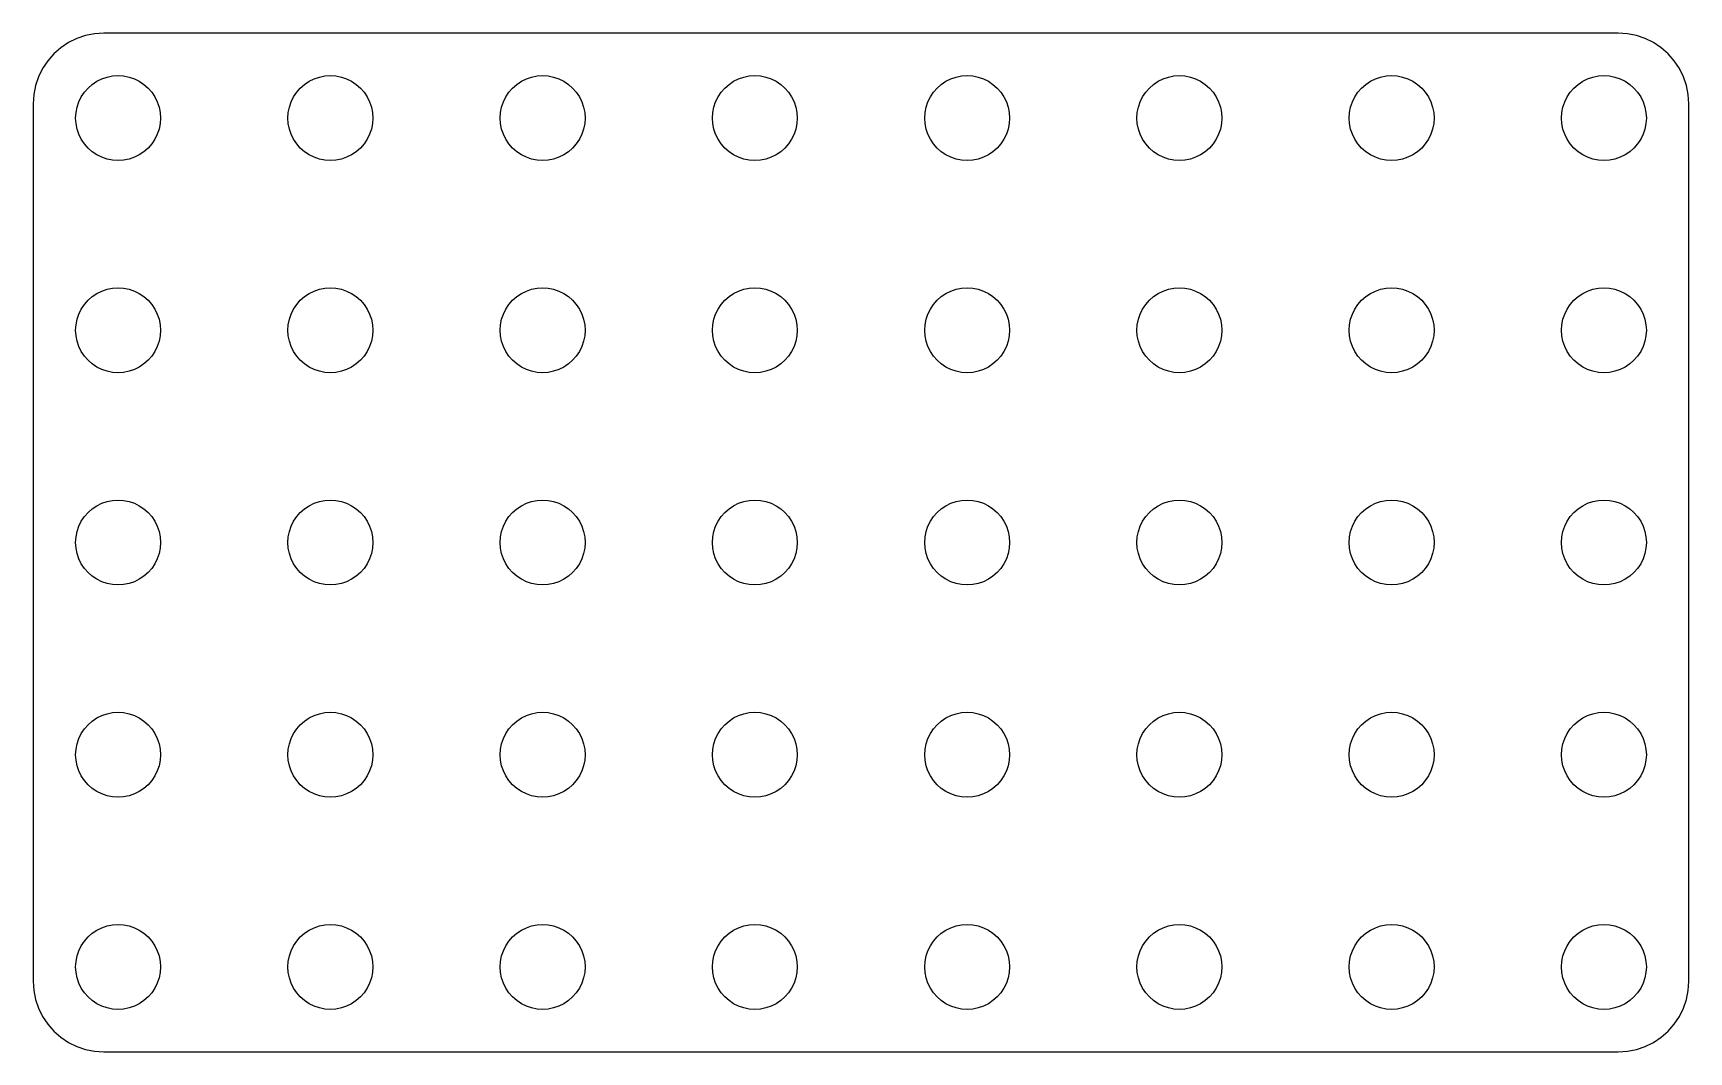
# Model space of a CAD drawing. Header units: metres. Extents: x -59 to 59, y -36 to 36.
import ezdxf

# ---------------------------------------------------------------- set-up
doc = ezdxf.new("R2010")
doc.units = ezdxf.units.M

msp = doc.modelspace()

# ---------------------------------------------------------------- linework, layer by layer
for p, q in [((-56.005, 35.3351), (-56.5488, 34.9718)), ((-55.4184, 35.6244), (-56.005, 35.3351)), ((-54.7991, 35.8346), (-55.4184, 35.6244)), ((-54.1576, 35.9622), (-54.7991, 35.8346)), ((-53.505, 36.005), (-54.1576, 35.9622)), ((53.505, 36.005), (-53.505, 36.005)), ((54.1576, 35.9622), (53.505, 36.005)), ((54.7991, 35.8346), (54.1576, 35.9622)), ((55.4184, 35.6244), (54.7991, 35.8346)), ((56.005, 35.3351), (55.4184, 35.6244)), ((56.5488, 34.9718), (56.005, 35.3351)), ((-57.4718, 34.0488), (-57.8351, 33.505)), ((-57.0405, 34.5405), (-57.4718, 34.0488)), ((-56.5488, 34.9718), (-57.0405, 34.5405)), ((57.0405, 34.5405), (56.5488, 34.9718)), ((57.4718, 34.0488), (57.0405, 34.5405)), ((57.8351, 33.505), (57.4718, 34.0488)), ((-58.1244, 32.9184), (-58.3346, 32.2991)), ((-57.8351, 33.505), (-58.1244, 32.9184)), ((-54, 32.5981), (-53.648, 32.7716)), ((-53.648, 32.7716), (-53.2765, 32.8978)), ((-53.2765, 32.8978), (-52.8916, 32.9743)), ((-52.8916, 32.9743), (-52.5, 33)), ((-52.5, 33), (-52.1084, 32.9743)), ((-52.1084, 32.9743), (-51.7235, 32.8978)), ((-51.7235, 32.8978), (-51.3519, 32.7716)), ((-51.3519, 32.7716), (-51, 32.5981)), ((-39, 32.5981), (-38.648, 32.7716)), ((-38.648, 32.7716), (-38.2765, 32.8978)), ((-38.2765, 32.8978), (-37.8916, 32.9743)), ((-37.8916, 32.9743), (-37.5, 33)), ((-37.5, 33), (-37.1084, 32.9743)), ((-37.1084, 32.9743), (-36.7235, 32.8978)), ((-36.7235, 32.8978), (-36.3519, 32.7716)), ((-36.3519, 32.7716), (-36, 32.5981)), ((-24, 32.5981), (-23.648, 32.7716)), ((-23.648, 32.7716), (-23.2764, 32.8978)), ((-23.2764, 32.8978), (-22.8916, 32.9743)), ((-22.8916, 32.9743), (-22.5, 33)), ((-22.5, 33), (-22.1084, 32.9743)), ((-22.1084, 32.9743), (-21.7235, 32.8978)), ((-21.7235, 32.8978), (-21.3519, 32.7716)), ((-21.3519, 32.7716), (-21, 32.5981)), ((-9, 32.5981), (-8.64804, 32.7716)), ((-8.64804, 32.7716), (-8.27644, 32.8978)), ((-8.27644, 32.8978), (-7.89157, 32.9743)), ((-7.89157, 32.9743), (-7.5, 33)), ((-7.5, 33), (-7.10841, 32.9743)), ((-7.10841, 32.9743), (-6.72354, 32.8978)), ((-6.72354, 32.8978), (-6.35194, 32.7716)), ((-6.35194, 32.7716), (-6, 32.5981)), ((6, 32.5981), (6.35194, 32.7716)), ((6.35194, 32.7716), (6.72354, 32.8978)), ((6.72354, 32.8978), (7.10841, 32.9743)), ((7.10841, 32.9743), (7.5, 33)), ((7.5, 33), (7.89157, 32.9743)), ((7.89157, 32.9743), (8.27644, 32.8978)), ((8.27644, 32.8978), (8.64804, 32.7716)), ((8.64804, 32.7716), (9, 32.5981)), ((21, 32.5981), (21.3519, 32.7716)), ((21.3519, 32.7716), (21.7235, 32.8978)), ((21.7235, 32.8978), (22.1084, 32.9743)), ((22.1084, 32.9743), (22.5, 33)), ((22.5, 33), (22.8916, 32.9743)), ((22.8916, 32.9743), (23.2764, 32.8978)), ((23.2764, 32.8978), (23.648, 32.7716)), ((23.648, 32.7716), (24, 32.5981)), ((36, 32.5981), (36.3519, 32.7716)), ((36.3519, 32.7716), (36.7235, 32.8978)), ((36.7235, 32.8978), (37.1084, 32.9743)), ((37.1084, 32.9743), (37.5, 33)), ((37.5, 33), (37.8916, 32.9743)), ((37.8916, 32.9743), (38.2765, 32.8978)), ((38.2765, 32.8978), (38.648, 32.7716)), ((38.648, 32.7716), (39, 32.5981)), ((51, 32.5981), (51.3519, 32.7716)), ((51.3519, 32.7716), (51.7235, 32.8978)), ((51.7235, 32.8978), (52.1084, 32.9743)), ((52.1084, 32.9743), (52.5, 33)), ((52.5, 33), (52.8916, 32.9743)), ((52.8916, 32.9743), (53.2765, 32.8978)), ((53.2765, 32.8978), (53.648, 32.7716)), ((53.648, 32.7716), (54, 32.5981)), ((58.1244, 32.9184), (57.8351, 33.505)), ((58.3346, 32.2991), (58.1244, 32.9184)), ((-58.4622, 31.6576), (-58.505, 31.005)), ((-58.3346, 32.2991), (-58.4622, 31.6576)), ((-55.0981, 31.5), (-54.8801, 31.8263)), ((-54.8801, 31.8263), (-54.6213, 32.1213)), ((-54.6213, 32.1213), (-54.3263, 32.3801)), ((-54.3263, 32.3801), (-54, 32.5981)), ((-51, 32.5981), (-50.6737, 32.3801)), ((-50.6737, 32.3801), (-50.3787, 32.1213)), ((-50.3787, 32.1213), (-50.1199, 31.8263)), ((-50.1199, 31.8263), (-49.9019, 31.5)), ((-40.0981, 31.5), (-39.8801, 31.8263)), ((-39.8801, 31.8263), (-39.6213, 32.1213)), ((-39.6213, 32.1213), (-39.3263, 32.3801)), ((-39.3263, 32.3801), (-39, 32.5981)), ((-36, 32.5981), (-35.6737, 32.3801)), ((-35.6737, 32.3801), (-35.3787, 32.1213)), ((-35.3787, 32.1213), (-35.1199, 31.8263)), ((-35.1199, 31.8263), (-34.9019, 31.5)), ((-25.0981, 31.5), (-24.8801, 31.8263)), ((-24.8801, 31.8263), (-24.6213, 32.1213)), ((-24.6213, 32.1213), (-24.3263, 32.3801)), ((-24.3263, 32.3801), (-24, 32.5981)), ((-21, 32.5981), (-20.6737, 32.3801)), ((-20.6737, 32.3801), (-20.3787, 32.1213)), ((-20.3787, 32.1213), (-20.1199, 31.8263)), ((-20.1199, 31.8263), (-19.9019, 31.5)), ((-10.0981, 31.5), (-9.88005, 31.8263)), ((-9.88005, 31.8263), (-9.62131, 32.1213)), ((-9.62131, 32.1213), (-9.32628, 32.3801)), ((-9.32628, 32.3801), (-9, 32.5981)), ((-6, 32.5981), (-5.67371, 32.3801)), ((-5.67371, 32.3801), (-5.37868, 32.1213)), ((-5.37868, 32.1213), (-5.11993, 31.8263)), ((-5.11993, 31.8263), (-4.90192, 31.5)), ((4.90192, 31.5), (5.11993, 31.8263)), ((5.11993, 31.8263), (5.37868, 32.1213)), ((5.37868, 32.1213), (5.67371, 32.3801)), ((5.67371, 32.3801), (6, 32.5981)), ((9, 32.5981), (9.32628, 32.3801)), ((9.32628, 32.3801), (9.62131, 32.1213)), ((9.62131, 32.1213), (9.88005, 31.8263)), ((9.88005, 31.8263), (10.0981, 31.5)), ((19.9019, 31.5), (20.1199, 31.8263)), ((20.1199, 31.8263), (20.3787, 32.1213)), ((20.3787, 32.1213), (20.6737, 32.3801)), ((20.6737, 32.3801), (21, 32.5981)), ((24, 32.5981), (24.3263, 32.3801)), ((24.3263, 32.3801), (24.6213, 32.1213)), ((24.6213, 32.1213), (24.8801, 31.8263)), ((24.8801, 31.8263), (25.0981, 31.5)), ((34.9019, 31.5), (35.1199, 31.8263)), ((35.1199, 31.8263), (35.3787, 32.1213)), ((35.3787, 32.1213), (35.6737, 32.3801)), ((35.6737, 32.3801), (36, 32.5981)), ((39, 32.5981), (39.3263, 32.3801)), ((39.3263, 32.3801), (39.6213, 32.1213)), ((39.6213, 32.1213), (39.8801, 31.8263)), ((39.8801, 31.8263), (40.0981, 31.5)), ((49.9019, 31.5), (50.1199, 31.8263)), ((50.1199, 31.8263), (50.3787, 32.1213)), ((50.3787, 32.1213), (50.6737, 32.3801)), ((50.6737, 32.3801), (51, 32.5981)), ((54, 32.5981), (54.3263, 32.3801)), ((54.3263, 32.3801), (54.6213, 32.1213)), ((54.6213, 32.1213), (54.8801, 31.8263)), ((54.8801, 31.8263), (55.0981, 31.5)), ((58.4622, 31.6576), (58.3346, 32.2991)), ((58.505, 31.005), (58.4622, 31.6576)), ((-58.505, 31.005), (-58.505, -31.005)), ((-55.4743, 30.3916), (-55.3978, 30.7764)), ((-55.3978, 30.7764), (-55.2716, 31.148)), ((-55.2716, 31.148), (-55.0981, 31.5)), ((-49.9019, 31.5), (-49.7284, 31.148)), ((-49.7284, 31.148), (-49.6022, 30.7764)), ((-49.6022, 30.7764), (-49.5257, 30.3916)), ((-40.4743, 30.3916), (-40.3978, 30.7764)), ((-40.3978, 30.7764), (-40.2716, 31.148)), ((-40.2716, 31.148), (-40.0981, 31.5)), ((-34.9019, 31.5), (-34.7284, 31.148)), ((-34.7284, 31.148), (-34.6022, 30.7764)), ((-34.6022, 30.7764), (-34.5257, 30.3916)), ((-25.4743, 30.3916), (-25.3978, 30.7764)), ((-25.3978, 30.7764), (-25.2716, 31.148)), ((-25.2716, 31.148), (-25.0981, 31.5)), ((-19.9019, 31.5), (-19.7283, 31.148)), ((-19.7283, 31.148), (-19.6022, 30.7764)), ((-19.6022, 30.7764), (-19.5257, 30.3916)), ((-10.4743, 30.3916), (-10.3978, 30.7764)), ((-10.3978, 30.7764), (-10.2716, 31.148)), ((-10.2716, 31.148), (-10.0981, 31.5)), ((-4.90192, 31.5), (-4.72835, 31.148)), ((-4.72835, 31.148), (-4.60222, 30.7764)), ((-4.60222, 30.7764), (-4.52567, 30.3916)), ((4.52567, 30.3916), (4.60222, 30.7764)), ((4.60222, 30.7764), (4.72835, 31.148)), ((4.72835, 31.148), (4.90192, 31.5)), ((10.0981, 31.5), (10.2716, 31.148)), ((10.2716, 31.148), (10.3978, 30.7764)), ((10.3978, 30.7764), (10.4743, 30.3916)), ((19.5257, 30.3916), (19.6022, 30.7764)), ((19.6022, 30.7764), (19.7283, 31.148)), ((19.7283, 31.148), (19.9019, 31.5)), ((25.0981, 31.5), (25.2716, 31.148)), ((25.2716, 31.148), (25.3978, 30.7764)), ((25.3978, 30.7764), (25.4743, 30.3916)), ((34.5257, 30.3916), (34.6022, 30.7764)), ((34.6022, 30.7764), (34.7284, 31.148)), ((34.7284, 31.148), (34.9019, 31.5)), ((40.0981, 31.5), (40.2716, 31.148)), ((40.2716, 31.148), (40.3978, 30.7764)), ((40.3978, 30.7764), (40.4743, 30.3916)), ((49.5257, 30.3916), (49.6022, 30.7764)), ((49.6022, 30.7764), (49.7284, 31.148)), ((49.7284, 31.148), (49.9019, 31.5)), ((55.0981, 31.5), (55.2716, 31.148)), ((55.2716, 31.148), (55.3978, 30.7764)), ((55.3978, 30.7764), (55.4743, 30.3916)), ((58.505, -31.005), (58.505, 31.005)), ((-55.5, 30), (-55.4743, 30.3916)), ((-55.4743, 29.6084), (-55.5, 30)), ((-55.3978, 29.2235), (-55.4743, 29.6084)), ((-49.5257, 29.6084), (-49.6022, 29.2235)), ((-49.5257, 30.3916), (-49.5, 30)), ((-49.5, 30), (-49.5257, 29.6084)), ((-40.5, 30), (-40.4743, 30.3916)), ((-40.4743, 29.6084), (-40.5, 30)), ((-40.3978, 29.2235), (-40.4743, 29.6084)), ((-34.5257, 29.6084), (-34.6022, 29.2235)), ((-34.5257, 30.3916), (-34.5, 30)), ((-34.5, 30), (-34.5257, 29.6084)), ((-25.5, 30), (-25.4743, 30.3916)), ((-25.4743, 29.6084), (-25.5, 30)), ((-25.3978, 29.2235), (-25.4743, 29.6084)), ((-19.5257, 29.6084), (-19.6022, 29.2235)), ((-19.5257, 30.3916), (-19.5, 30)), ((-19.5, 30), (-19.5257, 29.6084)), ((-10.5, 30), (-10.4743, 30.3916)), ((-10.4743, 29.6084), (-10.5, 30)), ((-10.3978, 29.2235), (-10.4743, 29.6084)), ((-4.52567, 29.6084), (-4.60222, 29.2235)), ((-4.52567, 30.3916), (-4.5, 30)), ((-4.5, 30), (-4.52567, 29.6084)), ((4.5, 30), (4.52567, 30.3916)), ((4.52567, 29.6084), (4.5, 30)), ((4.60222, 29.2235), (4.52567, 29.6084)), ((10.4743, 29.6084), (10.3978, 29.2235)), ((10.4743, 30.3916), (10.5, 30)), ((10.5, 30), (10.4743, 29.6084)), ((19.5, 30), (19.5257, 30.3916)), ((19.5257, 29.6084), (19.5, 30)), ((19.6022, 29.2235), (19.5257, 29.6084)), ((25.4743, 29.6084), (25.3978, 29.2235)), ((25.4743, 30.3916), (25.5, 30)), ((25.5, 30), (25.4743, 29.6084)), ((34.5, 30), (34.5257, 30.3916)), ((34.5257, 29.6084), (34.5, 30)), ((34.6022, 29.2235), (34.5257, 29.6084)), ((40.4743, 29.6084), (40.3978, 29.2235)), ((40.4743, 30.3916), (40.5, 30)), ((40.5, 30), (40.4743, 29.6084)), ((49.5, 30), (49.5257, 30.3916)), ((49.5257, 29.6084), (49.5, 30)), ((49.6022, 29.2235), (49.5257, 29.6084)), ((55.4743, 29.6084), (55.3978, 29.2235)), ((55.4743, 30.3916), (55.5, 30)), ((55.5, 30), (55.4743, 29.6084)), ((-55.2716, 28.8519), (-55.3978, 29.2235)), ((-55.0981, 28.5), (-55.2716, 28.8519)), ((-54.8801, 28.1737), (-55.0981, 28.5)), ((-54.6213, 27.8787), (-54.8801, 28.1737)), ((-50.1199, 28.1737), (-50.3787, 27.8787)), ((-49.9019, 28.5), (-50.1199, 28.1737)), ((-49.7284, 28.8519), (-49.9019, 28.5)), ((-49.6022, 29.2235), (-49.7284, 28.8519)), ((-40.2716, 28.8519), (-40.3978, 29.2235)), ((-40.0981, 28.5), (-40.2716, 28.8519)), ((-39.8801, 28.1737), (-40.0981, 28.5)), ((-39.6213, 27.8787), (-39.8801, 28.1737)), ((-35.1199, 28.1737), (-35.3787, 27.8787)), ((-34.9019, 28.5), (-35.1199, 28.1737)), ((-34.7284, 28.8519), (-34.9019, 28.5)), ((-34.6022, 29.2235), (-34.7284, 28.8519)), ((-25.2716, 28.8519), (-25.3978, 29.2235)), ((-25.0981, 28.5), (-25.2716, 28.8519)), ((-24.8801, 28.1737), (-25.0981, 28.5)), ((-24.6213, 27.8787), (-24.8801, 28.1737)), ((-20.1199, 28.1737), (-20.3787, 27.8787)), ((-19.9019, 28.5), (-20.1199, 28.1737)), ((-19.7283, 28.8519), (-19.9019, 28.5)), ((-19.6022, 29.2235), (-19.7283, 28.8519)), ((-10.2716, 28.8519), (-10.3978, 29.2235)), ((-10.0981, 28.5), (-10.2716, 28.8519)), ((-9.88005, 28.1737), (-10.0981, 28.5)), ((-9.62131, 27.8787), (-9.88005, 28.1737)), ((-5.11993, 28.1737), (-5.37868, 27.8787)), ((-4.90192, 28.5), (-5.11993, 28.1737)), ((-4.72835, 28.8519), (-4.90192, 28.5)), ((-4.60222, 29.2235), (-4.72835, 28.8519)), ((4.72835, 28.8519), (4.60222, 29.2235)), ((4.90192, 28.5), (4.72835, 28.8519)), ((5.11993, 28.1737), (4.90192, 28.5)), ((5.37868, 27.8787), (5.11993, 28.1737)), ((9.88005, 28.1737), (9.62131, 27.8787)), ((10.0981, 28.5), (9.88005, 28.1737)), ((10.2716, 28.8519), (10.0981, 28.5)), ((10.3978, 29.2235), (10.2716, 28.8519)), ((19.7283, 28.8519), (19.6022, 29.2235)), ((19.9019, 28.5), (19.7283, 28.8519)), ((20.1199, 28.1737), (19.9019, 28.5)), ((20.3787, 27.8787), (20.1199, 28.1737)), ((24.8801, 28.1737), (24.6213, 27.8787)), ((25.0981, 28.5), (24.8801, 28.1737)), ((25.2716, 28.8519), (25.0981, 28.5)), ((25.3978, 29.2235), (25.2716, 28.8519)), ((34.7284, 28.8519), (34.6022, 29.2235)), ((34.9019, 28.5), (34.7284, 28.8519)), ((35.1199, 28.1737), (34.9019, 28.5)), ((35.3787, 27.8787), (35.1199, 28.1737)), ((39.8801, 28.1737), (39.6213, 27.8787)), ((40.0981, 28.5), (39.8801, 28.1737)), ((40.2716, 28.8519), (40.0981, 28.5)), ((40.3978, 29.2235), (40.2716, 28.8519)), ((49.7284, 28.8519), (49.6022, 29.2235)), ((49.9019, 28.5), (49.7284, 28.8519)), ((50.1199, 28.1737), (49.9019, 28.5)), ((50.3787, 27.8787), (50.1199, 28.1737)), ((54.8801, 28.1737), (54.6213, 27.8787)), ((55.0981, 28.5), (54.8801, 28.1737)), ((55.2716, 28.8519), (55.0981, 28.5)), ((55.3978, 29.2235), (55.2716, 28.8519)), ((-54.3263, 27.6199), (-54.6213, 27.8787)), ((-54, 27.4019), (-54.3263, 27.6199)), ((-53.648, 27.2283), (-54, 27.4019)), ((-53.2765, 27.1022), (-53.648, 27.2283)), ((-52.8916, 27.0257), (-53.2765, 27.1022)), ((-52.5, 27), (-52.8916, 27.0257)), ((-52.1084, 27.0257), (-52.5, 27)), ((-51.7235, 27.1022), (-52.1084, 27.0257)), ((-51.3519, 27.2283), (-51.7235, 27.1022)), ((-51, 27.4019), (-51.3519, 27.2283)), ((-50.6737, 27.6199), (-51, 27.4019)), ((-50.3787, 27.8787), (-50.6737, 27.6199)), ((-39.3263, 27.6199), (-39.6213, 27.8787)), ((-39, 27.4019), (-39.3263, 27.6199)), ((-38.648, 27.2283), (-39, 27.4019)), ((-38.2765, 27.1022), (-38.648, 27.2283)), ((-37.8916, 27.0257), (-38.2765, 27.1022)), ((-37.5, 27), (-37.8916, 27.0257)), ((-37.1084, 27.0257), (-37.5, 27)), ((-36.7235, 27.1022), (-37.1084, 27.0257)), ((-36.3519, 27.2283), (-36.7235, 27.1022)), ((-36, 27.4019), (-36.3519, 27.2283)), ((-35.6737, 27.6199), (-36, 27.4019)), ((-35.3787, 27.8787), (-35.6737, 27.6199)), ((-24.3263, 27.6199), (-24.6213, 27.8787)), ((-24, 27.4019), (-24.3263, 27.6199)), ((-23.648, 27.2283), (-24, 27.4019)), ((-23.2764, 27.1022), (-23.648, 27.2283)), ((-22.8916, 27.0257), (-23.2764, 27.1022)), ((-22.5, 27), (-22.8916, 27.0257)), ((-22.1084, 27.0257), (-22.5, 27)), ((-21.7235, 27.1022), (-22.1084, 27.0257)), ((-21.3519, 27.2283), (-21.7235, 27.1022)), ((-21, 27.4019), (-21.3519, 27.2283)), ((-20.6737, 27.6199), (-21, 27.4019)), ((-20.3787, 27.8787), (-20.6737, 27.6199)), ((-9.32628, 27.6199), (-9.62131, 27.8787)), ((-9, 27.4019), (-9.32628, 27.6199)), ((-8.64804, 27.2283), (-9, 27.4019)), ((-8.27644, 27.1022), (-8.64804, 27.2283)), ((-7.89157, 27.0257), (-8.27644, 27.1022)), ((-7.5, 27), (-7.89157, 27.0257)), ((-7.10841, 27.0257), (-7.5, 27)), ((-6.72354, 27.1022), (-7.10841, 27.0257)), ((-6.35194, 27.2283), (-6.72354, 27.1022)), ((-6, 27.4019), (-6.35194, 27.2283)), ((-5.67371, 27.6199), (-6, 27.4019)), ((-5.37868, 27.8787), (-5.67371, 27.6199)), ((5.67371, 27.6199), (5.37868, 27.8787)), ((6, 27.4019), (5.67371, 27.6199)), ((6.35194, 27.2283), (6, 27.4019)), ((6.72354, 27.1022), (6.35194, 27.2283)), ((7.10841, 27.0257), (6.72354, 27.1022)), ((7.5, 27), (7.10841, 27.0257)), ((7.89157, 27.0257), (7.5, 27)), ((8.27644, 27.1022), (7.89157, 27.0257)), ((8.64804, 27.2283), (8.27644, 27.1022)), ((9, 27.4019), (8.64804, 27.2283)), ((9.32628, 27.6199), (9, 27.4019)), ((9.62131, 27.8787), (9.32628, 27.6199)), ((20.6737, 27.6199), (20.3787, 27.8787)), ((21, 27.4019), (20.6737, 27.6199)), ((21.3519, 27.2283), (21, 27.4019)), ((21.7235, 27.1022), (21.3519, 27.2283)), ((22.1084, 27.0257), (21.7235, 27.1022)), ((22.5, 27), (22.1084, 27.0257)), ((22.8916, 27.0257), (22.5, 27)), ((23.2764, 27.1022), (22.8916, 27.0257)), ((23.648, 27.2283), (23.2764, 27.1022)), ((24, 27.4019), (23.648, 27.2283)), ((24.3263, 27.6199), (24, 27.4019)), ((24.6213, 27.8787), (24.3263, 27.6199)), ((35.6737, 27.6199), (35.3787, 27.8787)), ((36, 27.4019), (35.6737, 27.6199)), ((36.3519, 27.2283), (36, 27.4019)), ((36.7235, 27.1022), (36.3519, 27.2283)), ((37.1084, 27.0257), (36.7235, 27.1022)), ((37.5, 27), (37.1084, 27.0257)), ((37.8916, 27.0257), (37.5, 27)), ((38.2765, 27.1022), (37.8916, 27.0257)), ((38.648, 27.2283), (38.2765, 27.1022)), ((39, 27.4019), (38.648, 27.2283)), ((39.3263, 27.6199), (39, 27.4019)), ((39.6213, 27.8787), (39.3263, 27.6199)), ((50.6737, 27.6199), (50.3787, 27.8787)), ((51, 27.4019), (50.6737, 27.6199)), ((51.3519, 27.2283), (51, 27.4019)), ((51.7235, 27.1022), (51.3519, 27.2283)), ((52.1084, 27.0257), (51.7235, 27.1022)), ((52.5, 27), (52.1084, 27.0257)), ((52.8916, 27.0257), (52.5, 27)), ((53.2765, 27.1022), (52.8916, 27.0257)), ((53.648, 27.2283), (53.2765, 27.1022)), ((54, 27.4019), (53.648, 27.2283)), ((54.3263, 27.6199), (54, 27.4019)), ((54.6213, 27.8787), (54.3263, 27.6199)), ((-54.3263, 17.3801), (-54, 17.5981)), ((-54, 17.5981), (-53.648, 17.7716)), ((-53.648, 17.7716), (-53.2765, 17.8978)), ((-53.2765, 17.8978), (-52.8916, 17.9743)), ((-52.8916, 17.9743), (-52.5, 18)), ((-52.5, 18), (-52.1084, 17.9743)), ((-52.1084, 17.9743), (-51.7235, 17.8978)), ((-51.7235, 17.8978), (-51.3519, 17.7716)), ((-51.3519, 17.7716), (-51, 17.5981)), ((-51, 17.5981), (-50.6737, 17.3801)), ((-39.3263, 17.3801), (-39, 17.5981)), ((-39, 17.5981), (-38.648, 17.7716)), ((-38.648, 17.7716), (-38.2765, 17.8978)), ((-38.2765, 17.8978), (-37.8916, 17.9743)), ((-37.8916, 17.9743), (-37.5, 18)), ((-37.5, 18), (-37.1084, 17.9743)), ((-37.1084, 17.9743), (-36.7235, 17.8978)), ((-36.7235, 17.8978), (-36.3519, 17.7716)), ((-36.3519, 17.7716), (-36, 17.5981)), ((-36, 17.5981), (-35.6737, 17.3801)), ((-24.3263, 17.3801), (-24, 17.5981)), ((-24, 17.5981), (-23.648, 17.7716)), ((-23.648, 17.7716), (-23.2764, 17.8978)), ((-23.2764, 17.8978), (-22.8916, 17.9743)), ((-22.8916, 17.9743), (-22.5, 18)), ((-22.5, 18), (-22.1084, 17.9743)), ((-22.1084, 17.9743), (-21.7235, 17.8978)), ((-21.7235, 17.8978), (-21.3519, 17.7716)), ((-21.3519, 17.7716), (-21, 17.5981)), ((-21, 17.5981), (-20.6737, 17.3801)), ((-9.32628, 17.3801), (-9, 17.5981)), ((-9, 17.5981), (-8.64804, 17.7716)), ((-8.64804, 17.7716), (-8.27644, 17.8978)), ((-8.27644, 17.8978), (-7.89157, 17.9743)), ((-7.89157, 17.9743), (-7.5, 18)), ((-7.5, 18), (-7.10841, 17.9743)), ((-7.10841, 17.9743), (-6.72354, 17.8978)), ((-6.72354, 17.8978), (-6.35194, 17.7716)), ((-6.35194, 17.7716), (-6, 17.5981)), ((-6, 17.5981), (-5.67371, 17.3801)), ((5.67371, 17.3801), (6, 17.5981)), ((6, 17.5981), (6.35194, 17.7716)), ((6.35194, 17.7716), (6.72354, 17.8978)), ((6.72354, 17.8978), (7.10841, 17.9743)), ((7.10841, 17.9743), (7.5, 18)), ((7.5, 18), (7.89157, 17.9743)), ((7.89157, 17.9743), (8.27644, 17.8978)), ((8.27644, 17.8978), (8.64804, 17.7716)), ((8.64804, 17.7716), (9, 17.5981)), ((9, 17.5981), (9.32628, 17.3801)), ((20.6737, 17.3801), (21, 17.5981)), ((21, 17.5981), (21.3519, 17.7716)), ((21.3519, 17.7716), (21.7235, 17.8978)), ((21.7235, 17.8978), (22.1084, 17.9743)), ((22.1084, 17.9743), (22.5, 18)), ((22.5, 18), (22.8916, 17.9743)), ((22.8916, 17.9743), (23.2764, 17.8978)), ((23.2764, 17.8978), (23.648, 17.7716)), ((23.648, 17.7716), (24, 17.5981)), ((24, 17.5981), (24.3263, 17.3801)), ((35.6737, 17.3801), (36, 17.5981)), ((36, 17.5981), (36.3519, 17.7716)), ((36.3519, 17.7716), (36.7235, 17.8978)), ((36.7235, 17.8978), (37.1084, 17.9743)), ((37.1084, 17.9743), (37.5, 18)), ((37.5, 18), (37.8916, 17.9743)), ((37.8916, 17.9743), (38.2765, 17.8978)), ((38.2765, 17.8978), (38.648, 17.7716)), ((38.648, 17.7716), (39, 17.5981)), ((39, 17.5981), (39.3263, 17.3801)), ((50.6737, 17.3801), (51, 17.5981)), ((51, 17.5981), (51.3519, 17.7716)), ((51.3519, 17.7716), (51.7235, 17.8978)), ((51.7235, 17.8978), (52.1084, 17.9743)), ((52.1084, 17.9743), (52.5, 18)), ((52.5, 18), (52.8916, 17.9743)), ((52.8916, 17.9743), (53.2765, 17.8978)), ((53.2765, 17.8978), (53.648, 17.7716)), ((53.648, 17.7716), (54, 17.5981)), ((54, 17.5981), (54.3263, 17.3801)), ((-55.2716, 16.148), (-55.0981, 16.5)), ((-55.0981, 16.5), (-54.8801, 16.8263)), ((-54.8801, 16.8263), (-54.6213, 17.1213)), ((-54.6213, 17.1213), (-54.3263, 17.3801)), ((-50.6737, 17.3801), (-50.3787, 17.1213)), ((-50.3787, 17.1213), (-50.1199, 16.8263)), ((-50.1199, 16.8263), (-49.9019, 16.5)), ((-49.9019, 16.5), (-49.7284, 16.148)), ((-40.2716, 16.148), (-40.0981, 16.5)), ((-40.0981, 16.5), (-39.8801, 16.8263)), ((-39.8801, 16.8263), (-39.6213, 17.1213)), ((-39.6213, 17.1213), (-39.3263, 17.3801)), ((-35.6737, 17.3801), (-35.3787, 17.1213)), ((-35.3787, 17.1213), (-35.1199, 16.8263)), ((-35.1199, 16.8263), (-34.9019, 16.5)), ((-34.9019, 16.5), (-34.7284, 16.148)), ((-25.2716, 16.148), (-25.0981, 16.5)), ((-25.0981, 16.5), (-24.8801, 16.8263)), ((-24.8801, 16.8263), (-24.6213, 17.1213)), ((-24.6213, 17.1213), (-24.3263, 17.3801)), ((-20.6737, 17.3801), (-20.3787, 17.1213)), ((-20.3787, 17.1213), (-20.1199, 16.8263)), ((-20.1199, 16.8263), (-19.9019, 16.5)), ((-19.9019, 16.5), (-19.7283, 16.148)), ((-10.2716, 16.148), (-10.0981, 16.5)), ((-10.0981, 16.5), (-9.88005, 16.8263)), ((-9.88005, 16.8263), (-9.62131, 17.1213)), ((-9.62131, 17.1213), (-9.32628, 17.3801)), ((-5.67371, 17.3801), (-5.37868, 17.1213)), ((-5.37868, 17.1213), (-5.11993, 16.8263)), ((-5.11993, 16.8263), (-4.90192, 16.5)), ((-4.90192, 16.5), (-4.72835, 16.148)), ((4.72835, 16.148), (4.90192, 16.5)), ((4.90192, 16.5), (5.11993, 16.8263)), ((5.11993, 16.8263), (5.37868, 17.1213)), ((5.37868, 17.1213), (5.67371, 17.3801)), ((9.32628, 17.3801), (9.62131, 17.1213)), ((9.62131, 17.1213), (9.88005, 16.8263)), ((9.88005, 16.8263), (10.0981, 16.5)), ((10.0981, 16.5), (10.2716, 16.148)), ((19.7283, 16.148), (19.9019, 16.5)), ((19.9019, 16.5), (20.1199, 16.8263)), ((20.1199, 16.8263), (20.3787, 17.1213)), ((20.3787, 17.1213), (20.6737, 17.3801)), ((24.3263, 17.3801), (24.6213, 17.1213)), ((24.6213, 17.1213), (24.8801, 16.8263)), ((24.8801, 16.8263), (25.0981, 16.5)), ((25.0981, 16.5), (25.2716, 16.148)), ((34.7284, 16.148), (34.9019, 16.5)), ((34.9019, 16.5), (35.1199, 16.8263)), ((35.1199, 16.8263), (35.3787, 17.1213)), ((35.3787, 17.1213), (35.6737, 17.3801)), ((39.3263, 17.3801), (39.6213, 17.1213)), ((39.6213, 17.1213), (39.8801, 16.8263)), ((39.8801, 16.8263), (40.0981, 16.5)), ((40.0981, 16.5), (40.2716, 16.148)), ((49.7284, 16.148), (49.9019, 16.5)), ((49.9019, 16.5), (50.1199, 16.8263)), ((50.1199, 16.8263), (50.3787, 17.1213)), ((50.3787, 17.1213), (50.6737, 17.3801)), ((54.3263, 17.3801), (54.6213, 17.1213)), ((54.6213, 17.1213), (54.8801, 16.8263)), ((54.8801, 16.8263), (55.0981, 16.5)), ((55.0981, 16.5), (55.2716, 16.148)), ((-55.5, 15), (-55.4743, 15.3916)), ((-55.4743, 15.3916), (-55.3978, 15.7764)), ((-55.3978, 15.7764), (-55.2716, 16.148)), ((-49.7284, 16.148), (-49.6022, 15.7764)), ((-49.6022, 15.7764), (-49.5257, 15.3916)), ((-49.5257, 15.3916), (-49.5, 15)), ((-40.5, 15), (-40.4743, 15.3916)), ((-40.4743, 15.3916), (-40.3978, 15.7764)), ((-40.3978, 15.7764), (-40.2716, 16.148)), ((-34.7284, 16.148), (-34.6022, 15.7764)), ((-34.6022, 15.7764), (-34.5257, 15.3916)), ((-34.5257, 15.3916), (-34.5, 15)), ((-25.5, 15), (-25.4743, 15.3916)), ((-25.4743, 15.3916), (-25.3978, 15.7764)), ((-25.3978, 15.7764), (-25.2716, 16.148)), ((-19.7283, 16.148), (-19.6022, 15.7764)), ((-19.6022, 15.7764), (-19.5257, 15.3916)), ((-19.5257, 15.3916), (-19.5, 15)), ((-10.5, 15), (-10.4743, 15.3916)), ((-10.4743, 15.3916), (-10.3978, 15.7764)), ((-10.3978, 15.7764), (-10.2716, 16.148)), ((-4.72835, 16.148), (-4.60222, 15.7764)), ((-4.60222, 15.7764), (-4.52567, 15.3916)), ((-4.52567, 15.3916), (-4.5, 15)), ((4.5, 15), (4.52567, 15.3916)), ((4.52567, 15.3916), (4.60222, 15.7764)), ((4.60222, 15.7764), (4.72835, 16.148)), ((10.2716, 16.148), (10.3978, 15.7764)), ((10.3978, 15.7764), (10.4743, 15.3916)), ((10.4743, 15.3916), (10.5, 15)), ((19.5, 15), (19.5257, 15.3916)), ((19.5257, 15.3916), (19.6022, 15.7764)), ((19.6022, 15.7764), (19.7283, 16.148)), ((25.2716, 16.148), (25.3978, 15.7764)), ((25.3978, 15.7764), (25.4743, 15.3916)), ((25.4743, 15.3916), (25.5, 15)), ((34.5, 15), (34.5257, 15.3916)), ((34.5257, 15.3916), (34.6022, 15.7764)), ((34.6022, 15.7764), (34.7284, 16.148)), ((40.2716, 16.148), (40.3978, 15.7764)), ((40.3978, 15.7764), (40.4743, 15.3916)), ((40.4743, 15.3916), (40.5, 15)), ((49.5, 15), (49.5257, 15.3916)), ((49.5257, 15.3916), (49.6022, 15.7764)), ((49.6022, 15.7764), (49.7284, 16.148)), ((55.2716, 16.148), (55.3978, 15.7764)), ((55.3978, 15.7764), (55.4743, 15.3916)), ((55.4743, 15.3916), (55.5, 15)), ((-55.4743, 14.6084), (-55.5, 15)), ((-55.3978, 14.2235), (-55.4743, 14.6084)), ((-55.2716, 13.8519), (-55.3978, 14.2235)), ((-49.6022, 14.2235), (-49.7284, 13.8519)), ((-49.5257, 14.6084), (-49.6022, 14.2235)), ((-49.5, 15), (-49.5257, 14.6084)), ((-40.4743, 14.6084), (-40.5, 15)), ((-40.3978, 14.2235), (-40.4743, 14.6084)), ((-40.2716, 13.8519), (-40.3978, 14.2235)), ((-34.6022, 14.2235), (-34.7284, 13.8519)), ((-34.5257, 14.6084), (-34.6022, 14.2235)), ((-34.5, 15), (-34.5257, 14.6084)), ((-25.4743, 14.6084), (-25.5, 15)), ((-25.3978, 14.2235), (-25.4743, 14.6084)), ((-25.2716, 13.8519), (-25.3978, 14.2235)), ((-19.6022, 14.2235), (-19.7283, 13.8519)), ((-19.5257, 14.6084), (-19.6022, 14.2235)), ((-19.5, 15), (-19.5257, 14.6084)), ((-10.4743, 14.6084), (-10.5, 15)), ((-10.3978, 14.2235), (-10.4743, 14.6084)), ((-10.2716, 13.8519), (-10.3978, 14.2235)), ((-4.60222, 14.2235), (-4.72835, 13.8519)), ((-4.52567, 14.6084), (-4.60222, 14.2235)), ((-4.5, 15), (-4.52567, 14.6084)), ((4.52567, 14.6084), (4.5, 15)), ((4.60222, 14.2235), (4.52567, 14.6084)), ((4.72835, 13.8519), (4.60222, 14.2235)), ((10.3978, 14.2235), (10.2716, 13.8519)), ((10.4743, 14.6084), (10.3978, 14.2235)), ((10.5, 15), (10.4743, 14.6084)), ((19.5257, 14.6084), (19.5, 15)), ((19.6022, 14.2235), (19.5257, 14.6084)), ((19.7283, 13.8519), (19.6022, 14.2235)), ((25.3978, 14.2235), (25.2716, 13.8519)), ((25.4743, 14.6084), (25.3978, 14.2235)), ((25.5, 15), (25.4743, 14.6084)), ((34.5257, 14.6084), (34.5, 15)), ((34.6022, 14.2235), (34.5257, 14.6084)), ((34.7284, 13.8519), (34.6022, 14.2235)), ((40.3978, 14.2235), (40.2716, 13.8519)), ((40.4743, 14.6084), (40.3978, 14.2235)), ((40.5, 15), (40.4743, 14.6084)), ((49.5257, 14.6084), (49.5, 15)), ((49.6022, 14.2235), (49.5257, 14.6084)), ((49.7284, 13.8519), (49.6022, 14.2235)), ((55.3978, 14.2235), (55.2716, 13.8519)), ((55.4743, 14.6084), (55.3978, 14.2235)), ((55.5, 15), (55.4743, 14.6084)), ((-55.0981, 13.5), (-55.2716, 13.8519)), ((-54.8801, 13.1737), (-55.0981, 13.5)), ((-54.6213, 12.8787), (-54.8801, 13.1737)), ((-54.3263, 12.6199), (-54.6213, 12.8787)), ((-50.3787, 12.8787), (-50.6737, 12.6199)), ((-50.1199, 13.1737), (-50.3787, 12.8787)), ((-49.9019, 13.5), (-50.1199, 13.1737)), ((-49.7284, 13.8519), (-49.9019, 13.5)), ((-40.0981, 13.5), (-40.2716, 13.8519)), ((-39.8801, 13.1737), (-40.0981, 13.5)), ((-39.6213, 12.8787), (-39.8801, 13.1737)), ((-39.3263, 12.6199), (-39.6213, 12.8787)), ((-35.3787, 12.8787), (-35.6737, 12.6199)), ((-35.1199, 13.1737), (-35.3787, 12.8787)), ((-34.9019, 13.5), (-35.1199, 13.1737)), ((-34.7284, 13.8519), (-34.9019, 13.5)), ((-25.0981, 13.5), (-25.2716, 13.8519)), ((-24.8801, 13.1737), (-25.0981, 13.5)), ((-24.6213, 12.8787), (-24.8801, 13.1737)), ((-24.3263, 12.6199), (-24.6213, 12.8787)), ((-20.3787, 12.8787), (-20.6737, 12.6199)), ((-20.1199, 13.1737), (-20.3787, 12.8787)), ((-19.9019, 13.5), (-20.1199, 13.1737)), ((-19.7283, 13.8519), (-19.9019, 13.5)), ((-10.0981, 13.5), (-10.2716, 13.8519)), ((-9.88005, 13.1737), (-10.0981, 13.5)), ((-9.62131, 12.8787), (-9.88005, 13.1737)), ((-9.32628, 12.6199), (-9.62131, 12.8787)), ((-5.37868, 12.8787), (-5.67371, 12.6199)), ((-5.11993, 13.1737), (-5.37868, 12.8787)), ((-4.90192, 13.5), (-5.11993, 13.1737)), ((-4.72835, 13.8519), (-4.90192, 13.5)), ((4.90192, 13.5), (4.72835, 13.8519)), ((5.11993, 13.1737), (4.90192, 13.5)), ((5.37868, 12.8787), (5.11993, 13.1737)), ((5.67371, 12.6199), (5.37868, 12.8787)), ((9.62131, 12.8787), (9.32628, 12.6199)), ((9.88005, 13.1737), (9.62131, 12.8787)), ((10.0981, 13.5), (9.88005, 13.1737)), ((10.2716, 13.8519), (10.0981, 13.5)), ((19.9019, 13.5), (19.7283, 13.8519)), ((20.1199, 13.1737), (19.9019, 13.5)), ((20.3787, 12.8787), (20.1199, 13.1737)), ((20.6737, 12.6199), (20.3787, 12.8787)), ((24.6213, 12.8787), (24.3263, 12.6199)), ((24.8801, 13.1737), (24.6213, 12.8787)), ((25.0981, 13.5), (24.8801, 13.1737)), ((25.2716, 13.8519), (25.0981, 13.5)), ((34.9019, 13.5), (34.7284, 13.8519)), ((35.1199, 13.1737), (34.9019, 13.5)), ((35.3787, 12.8787), (35.1199, 13.1737)), ((35.6737, 12.6199), (35.3787, 12.8787)), ((39.6213, 12.8787), (39.3263, 12.6199)), ((39.8801, 13.1737), (39.6213, 12.8787)), ((40.0981, 13.5), (39.8801, 13.1737)), ((40.2716, 13.8519), (40.0981, 13.5)), ((49.9019, 13.5), (49.7284, 13.8519)), ((50.1199, 13.1737), (49.9019, 13.5)), ((50.3787, 12.8787), (50.1199, 13.1737)), ((50.6737, 12.6199), (50.3787, 12.8787)), ((54.6213, 12.8787), (54.3263, 12.6199)), ((54.8801, 13.1737), (54.6213, 12.8787)), ((55.0981, 13.5), (54.8801, 13.1737)), ((55.2716, 13.8519), (55.0981, 13.5)), ((-54, 12.4019), (-54.3263, 12.6199)), ((-53.648, 12.2283), (-54, 12.4019)), ((-53.2765, 12.1022), (-53.648, 12.2283)), ((-52.8916, 12.0257), (-53.2765, 12.1022)), ((-52.5, 12), (-52.8916, 12.0257)), ((-52.1084, 12.0257), (-52.5, 12)), ((-51.7235, 12.1022), (-52.1084, 12.0257)), ((-51.3519, 12.2283), (-51.7235, 12.1022)), ((-51, 12.4019), (-51.3519, 12.2283)), ((-50.6737, 12.6199), (-51, 12.4019)), ((-39, 12.4019), (-39.3263, 12.6199)), ((-38.648, 12.2283), (-39, 12.4019)), ((-38.2765, 12.1022), (-38.648, 12.2283)), ((-37.8916, 12.0257), (-38.2765, 12.1022)), ((-37.5, 12), (-37.8916, 12.0257)), ((-37.1084, 12.0257), (-37.5, 12)), ((-36.7235, 12.1022), (-37.1084, 12.0257)), ((-36.3519, 12.2283), (-36.7235, 12.1022)), ((-36, 12.4019), (-36.3519, 12.2283)), ((-35.6737, 12.6199), (-36, 12.4019)), ((-24, 12.4019), (-24.3263, 12.6199)), ((-23.648, 12.2283), (-24, 12.4019)), ((-23.2764, 12.1022), (-23.648, 12.2283)), ((-22.8916, 12.0257), (-23.2764, 12.1022)), ((-22.5, 12), (-22.8916, 12.0257)), ((-22.1084, 12.0257), (-22.5, 12)), ((-21.7235, 12.1022), (-22.1084, 12.0257)), ((-21.3519, 12.2283), (-21.7235, 12.1022)), ((-21, 12.4019), (-21.3519, 12.2283)), ((-20.6737, 12.6199), (-21, 12.4019)), ((-9, 12.4019), (-9.32628, 12.6199)), ((-8.64804, 12.2283), (-9, 12.4019)), ((-8.27644, 12.1022), (-8.64804, 12.2283)), ((-7.89157, 12.0257), (-8.27644, 12.1022)), ((-7.5, 12), (-7.89157, 12.0257)), ((-7.10841, 12.0257), (-7.5, 12)), ((-6.72354, 12.1022), (-7.10841, 12.0257)), ((-6.35194, 12.2283), (-6.72354, 12.1022)), ((-6, 12.4019), (-6.35194, 12.2283)), ((-5.67371, 12.6199), (-6, 12.4019)), ((6, 12.4019), (5.67371, 12.6199)), ((6.35194, 12.2283), (6, 12.4019)), ((6.72354, 12.1022), (6.35194, 12.2283)), ((7.10841, 12.0257), (6.72354, 12.1022)), ((7.5, 12), (7.10841, 12.0257)), ((7.89157, 12.0257), (7.5, 12)), ((8.27644, 12.1022), (7.89157, 12.0257)), ((8.64804, 12.2283), (8.27644, 12.1022)), ((9, 12.4019), (8.64804, 12.2283)), ((9.32628, 12.6199), (9, 12.4019)), ((21, 12.4019), (20.6737, 12.6199)), ((21.3519, 12.2283), (21, 12.4019)), ((21.7235, 12.1022), (21.3519, 12.2283)), ((22.1084, 12.0257), (21.7235, 12.1022)), ((22.5, 12), (22.1084, 12.0257)), ((22.8916, 12.0257), (22.5, 12)), ((23.2764, 12.1022), (22.8916, 12.0257)), ((23.648, 12.2283), (23.2764, 12.1022)), ((24, 12.4019), (23.648, 12.2283)), ((24.3263, 12.6199), (24, 12.4019)), ((36, 12.4019), (35.6737, 12.6199)), ((36.3519, 12.2283), (36, 12.4019)), ((36.7235, 12.1022), (36.3519, 12.2283)), ((37.1084, 12.0257), (36.7235, 12.1022)), ((37.5, 12), (37.1084, 12.0257)), ((37.8916, 12.0257), (37.5, 12)), ((38.2765, 12.1022), (37.8916, 12.0257)), ((38.648, 12.2283), (38.2765, 12.1022)), ((39, 12.4019), (38.648, 12.2283)), ((39.3263, 12.6199), (39, 12.4019)), ((51, 12.4019), (50.6737, 12.6199)), ((51.3519, 12.2283), (51, 12.4019)), ((51.7235, 12.1022), (51.3519, 12.2283)), ((52.1084, 12.0257), (51.7235, 12.1022)), ((52.5, 12), (52.1084, 12.0257)), ((52.8916, 12.0257), (52.5, 12)), ((53.2765, 12.1022), (52.8916, 12.0257)), ((53.648, 12.2283), (53.2765, 12.1022)), ((54, 12.4019), (53.648, 12.2283)), ((54.3263, 12.6199), (54, 12.4019)), ((-54.6213, 2.12131), (-54.3263, 2.38005)), ((-54.3263, 2.38005), (-54, 2.59807)), ((-54, 2.59807), (-53.648, 2.77164)), ((-53.648, 2.77164), (-53.2765, 2.89777)), ((-53.2765, 2.89777), (-52.8916, 2.97432)), ((-52.8916, 2.97432), (-52.5, 3)), ((-52.5, 3), (-52.1084, 2.97432)), ((-52.1084, 2.97432), (-51.7235, 2.89777)), ((-51.7235, 2.89777), (-51.3519, 2.77164)), ((-51.3519, 2.77164), (-51, 2.59807)), ((-51, 2.59807), (-50.6737, 2.38005)), ((-50.6737, 2.38005), (-50.3787, 2.12131)), ((-39.6213, 2.12131), (-39.3263, 2.38005)), ((-39.3263, 2.38005), (-39, 2.59807)), ((-39, 2.59807), (-38.648, 2.77164)), ((-38.648, 2.77164), (-38.2765, 2.89777)), ((-38.2765, 2.89777), (-37.8916, 2.97432)), ((-37.8916, 2.97432), (-37.5, 3)), ((-37.5, 3), (-37.1084, 2.97432)), ((-37.1084, 2.97432), (-36.7235, 2.89777)), ((-36.7235, 2.89777), (-36.3519, 2.77164)), ((-36.3519, 2.77164), (-36, 2.59807)), ((-36, 2.59807), (-35.6737, 2.38005)), ((-35.6737, 2.38005), (-35.3787, 2.12131)), ((-24.6213, 2.12131), (-24.3263, 2.38005)), ((-24.3263, 2.38005), (-24, 2.59807)), ((-24, 2.59807), (-23.648, 2.77164)), ((-23.648, 2.77164), (-23.2764, 2.89777)), ((-23.2764, 2.89777), (-22.8916, 2.97432)), ((-22.8916, 2.97432), (-22.5, 3)), ((-22.5, 3), (-22.1084, 2.97432)), ((-22.1084, 2.97432), (-21.7235, 2.89777)), ((-21.7235, 2.89777), (-21.3519, 2.77164)), ((-21.3519, 2.77164), (-21, 2.59807)), ((-21, 2.59807), (-20.6737, 2.38005)), ((-20.6737, 2.38005), (-20.3787, 2.12131)), ((-9.62131, 2.12131), (-9.32628, 2.38005)), ((-9.32628, 2.38005), (-9, 2.59807)), ((-9, 2.59807), (-8.64804, 2.77164)), ((-8.64804, 2.77164), (-8.27644, 2.89777)), ((-8.27644, 2.89777), (-7.89157, 2.97432)), ((-7.89157, 2.97432), (-7.5, 3)), ((-7.5, 3), (-7.10841, 2.97432)), ((-7.10841, 2.97432), (-6.72354, 2.89777)), ((-6.72354, 2.89777), (-6.35194, 2.77164)), ((-6.35194, 2.77164), (-6, 2.59807)), ((-6, 2.59807), (-5.67371, 2.38005)), ((-5.67371, 2.38005), (-5.37868, 2.12131)), ((5.37868, 2.12131), (5.67371, 2.38005)), ((5.67371, 2.38005), (6, 2.59807)), ((6, 2.59807), (6.35194, 2.77164)), ((6.35194, 2.77164), (6.72354, 2.89777)), ((6.72354, 2.89777), (7.10841, 2.97432)), ((7.10841, 2.97432), (7.5, 3)), ((7.5, 3), (7.89157, 2.97432)), ((7.89157, 2.97432), (8.27644, 2.89777)), ((8.27644, 2.89777), (8.64804, 2.77164)), ((8.64804, 2.77164), (9, 2.59807)), ((9, 2.59807), (9.32628, 2.38005)), ((9.32628, 2.38005), (9.62131, 2.12131)), ((20.3787, 2.12131), (20.6737, 2.38005)), ((20.6737, 2.38005), (21, 2.59807)), ((21, 2.59807), (21.3519, 2.77164)), ((21.3519, 2.77164), (21.7235, 2.89777)), ((21.7235, 2.89777), (22.1084, 2.97432)), ((22.1084, 2.97432), (22.5, 3)), ((22.5, 3), (22.8916, 2.97432)), ((22.8916, 2.97432), (23.2764, 2.89777)), ((23.2764, 2.89777), (23.648, 2.77164)), ((23.648, 2.77164), (24, 2.59807)), ((24, 2.59807), (24.3263, 2.38005)), ((24.3263, 2.38005), (24.6213, 2.12131)), ((35.3787, 2.12131), (35.6737, 2.38005)), ((35.6737, 2.38005), (36, 2.59807)), ((36, 2.59807), (36.3519, 2.77164)), ((36.3519, 2.77164), (36.7235, 2.89777)), ((36.7235, 2.89777), (37.1084, 2.97432)), ((37.1084, 2.97432), (37.5, 3)), ((37.5, 3), (37.8916, 2.97432)), ((37.8916, 2.97432), (38.2765, 2.89777)), ((38.2765, 2.89777), (38.648, 2.77164)), ((38.648, 2.77164), (39, 2.59807)), ((39, 2.59807), (39.3263, 2.38005)), ((39.3263, 2.38005), (39.6213, 2.12131)), ((50.3787, 2.12131), (50.6737, 2.38005)), ((50.6737, 2.38005), (51, 2.59807)), ((51, 2.59807), (51.3519, 2.77164)), ((51.3519, 2.77164), (51.7235, 2.89777)), ((51.7235, 2.89777), (52.1084, 2.97432)), ((52.1084, 2.97432), (52.5, 3)), ((52.5, 3), (52.8916, 2.97432)), ((52.8916, 2.97432), (53.2765, 2.89777)), ((53.2765, 2.89777), (53.648, 2.77164)), ((53.648, 2.77164), (54, 2.59807)), ((54, 2.59807), (54.3263, 2.38005)), ((54.3263, 2.38005), (54.6213, 2.12131)), ((-55.2716, 1.14804), (-55.0981, 1.5)), ((-55.0981, 1.5), (-54.8801, 1.82628)), ((-54.8801, 1.82628), (-54.6213, 2.12131)), ((-50.3787, 2.12131), (-50.1199, 1.82628)), ((-50.1199, 1.82628), (-49.9019, 1.5)), ((-49.9019, 1.5), (-49.7284, 1.14804)), ((-40.2716, 1.14804), (-40.0981, 1.5)), ((-40.0981, 1.5), (-39.8801, 1.82628)), ((-39.8801, 1.82628), (-39.6213, 2.12131)), ((-35.3787, 2.12131), (-35.1199, 1.82628)), ((-35.1199, 1.82628), (-34.9019, 1.5)), ((-34.9019, 1.5), (-34.7284, 1.14804)), ((-25.2716, 1.14804), (-25.0981, 1.5)), ((-25.0981, 1.5), (-24.8801, 1.82628)), ((-24.8801, 1.82628), (-24.6213, 2.12131)), ((-20.3787, 2.12131), (-20.1199, 1.82628)), ((-20.1199, 1.82628), (-19.9019, 1.5)), ((-19.9019, 1.5), (-19.7283, 1.14804)), ((-10.2716, 1.14804), (-10.0981, 1.5)), ((-10.0981, 1.5), (-9.88005, 1.82628)), ((-9.88005, 1.82628), (-9.62131, 2.12131)), ((-5.37868, 2.12131), (-5.11993, 1.82628)), ((-5.11993, 1.82628), (-4.90192, 1.5)), ((-4.90192, 1.5), (-4.72835, 1.14804)), ((4.72835, 1.14804), (4.90192, 1.5)), ((4.90192, 1.5), (5.11993, 1.82628)), ((5.11993, 1.82628), (5.37868, 2.12131)), ((9.62131, 2.12131), (9.88005, 1.82628)), ((9.88005, 1.82628), (10.0981, 1.5)), ((10.0981, 1.5), (10.2716, 1.14804)), ((19.7283, 1.14804), (19.9019, 1.5)), ((19.9019, 1.5), (20.1199, 1.82628)), ((20.1199, 1.82628), (20.3787, 2.12131)), ((24.6213, 2.12131), (24.8801, 1.82628)), ((24.8801, 1.82628), (25.0981, 1.5)), ((25.0981, 1.5), (25.2716, 1.14804)), ((34.7284, 1.14804), (34.9019, 1.5)), ((34.9019, 1.5), (35.1199, 1.82628)), ((35.1199, 1.82628), (35.3787, 2.12131)), ((39.6213, 2.12131), (39.8801, 1.82628)), ((39.8801, 1.82628), (40.0981, 1.5)), ((40.0981, 1.5), (40.2716, 1.14804)), ((49.7284, 1.14804), (49.9019, 1.5)), ((49.9019, 1.5), (50.1199, 1.82628)), ((50.1199, 1.82628), (50.3787, 2.12131)), ((54.6213, 2.12131), (54.8801, 1.82628)), ((54.8801, 1.82628), (55.0981, 1.5)), ((55.0981, 1.5), (55.2716, 1.14804)), ((-55.5, 0), (-55.4743, 0.39157)), ((-55.4743, -0.39157), (-55.5, 0)), ((-55.4743, 0.39157), (-55.3978, 0.77644)), ((-55.3978, 0.77644), (-55.2716, 1.14804)), ((-49.7284, 1.14804), (-49.6022, 0.77644)), ((-49.6022, 0.77644), (-49.5257, 0.39157)), ((-49.5257, 0.39157), (-49.5, 0)), ((-49.5, 0), (-49.5257, -0.39157)), ((-40.5, 0), (-40.4743, 0.39157)), ((-40.4743, -0.39157), (-40.5, 0)), ((-40.4743, 0.39157), (-40.3978, 0.77644)), ((-40.3978, 0.77644), (-40.2716, 1.14804)), ((-34.7284, 1.14804), (-34.6022, 0.77644)), ((-34.6022, 0.77644), (-34.5257, 0.39157)), ((-34.5257, 0.39157), (-34.5, 0)), ((-34.5, 0), (-34.5257, -0.39157)), ((-25.5, 0), (-25.4743, 0.39157)), ((-25.4743, -0.39157), (-25.5, 0)), ((-25.4743, 0.39157), (-25.3978, 0.77644)), ((-25.3978, 0.77644), (-25.2716, 1.14804)), ((-19.7283, 1.14804), (-19.6022, 0.77644)), ((-19.6022, 0.77644), (-19.5257, 0.39157)), ((-19.5257, 0.39157), (-19.5, 0)), ((-19.5, 0), (-19.5257, -0.39157)), ((-10.5, 0), (-10.4743, 0.39157)), ((-10.4743, -0.39157), (-10.5, 0)), ((-10.4743, 0.39157), (-10.3978, 0.77644)), ((-10.3978, 0.77644), (-10.2716, 1.14804)), ((-4.72835, 1.14804), (-4.60222, 0.77644)), ((-4.60222, 0.77644), (-4.52567, 0.39157)), ((-4.52567, 0.39157), (-4.5, 0)), ((-4.5, 0), (-4.52567, -0.39157)), ((4.5, 0), (4.52567, 0.39157)), ((4.52567, -0.39157), (4.5, 0)), ((4.52567, 0.39157), (4.60222, 0.77644)), ((4.60222, 0.77644), (4.72835, 1.14804)), ((10.2716, 1.14804), (10.3978, 0.77644)), ((10.3978, 0.77644), (10.4743, 0.39157)), ((10.4743, 0.39157), (10.5, 0)), ((10.5, 0), (10.4743, -0.39157)), ((19.5, 0), (19.5257, 0.39157)), ((19.5257, -0.39157), (19.5, 0)), ((19.5257, 0.39157), (19.6022, 0.77644)), ((19.6022, 0.77644), (19.7283, 1.14804)), ((25.2716, 1.14804), (25.3978, 0.77644)), ((25.3978, 0.77644), (25.4743, 0.39157)), ((25.4743, 0.39157), (25.5, 0)), ((25.5, 0), (25.4743, -0.39157)), ((34.5, 0), (34.5257, 0.39157)), ((34.5257, -0.39157), (34.5, 0)), ((34.5257, 0.39157), (34.6022, 0.77644)), ((34.6022, 0.77644), (34.7284, 1.14804)), ((40.2716, 1.14804), (40.3978, 0.77644)), ((40.3978, 0.77644), (40.4743, 0.39157)), ((40.4743, 0.39157), (40.5, 0)), ((40.5, 0), (40.4743, -0.39157)), ((49.5, 0), (49.5257, 0.39157)), ((49.5257, -0.39157), (49.5, 0)), ((49.5257, 0.39157), (49.6022, 0.77644)), ((49.6022, 0.77644), (49.7284, 1.14804)), ((55.2716, 1.14804), (55.3978, 0.77644)), ((55.3978, 0.77644), (55.4743, 0.39157)), ((55.4743, 0.39157), (55.5, 0)), ((55.5, 0), (55.4743, -0.39157)), ((-55.3978, -0.77644), (-55.4743, -0.39157)), ((-55.2716, -1.14804), (-55.3978, -0.77644)), ((-55.0981, -1.5), (-55.2716, -1.14804)), ((-49.7284, -1.14804), (-49.9019, -1.5)), ((-49.6022, -0.77644), (-49.7284, -1.14804)), ((-49.5257, -0.39157), (-49.6022, -0.77644)), ((-40.3978, -0.77644), (-40.4743, -0.39157)), ((-40.2716, -1.14804), (-40.3978, -0.77644)), ((-40.0981, -1.5), (-40.2716, -1.14804)), ((-34.7284, -1.14804), (-34.9019, -1.5)), ((-34.6022, -0.77644), (-34.7284, -1.14804)), ((-34.5257, -0.39157), (-34.6022, -0.77644)), ((-25.3978, -0.77644), (-25.4743, -0.39157)), ((-25.2716, -1.14804), (-25.3978, -0.77644)), ((-25.0981, -1.5), (-25.2716, -1.14804)), ((-19.7283, -1.14804), (-19.9019, -1.5)), ((-19.6022, -0.77644), (-19.7283, -1.14804)), ((-19.5257, -0.39157), (-19.6022, -0.77644)), ((-10.3978, -0.77644), (-10.4743, -0.39157)), ((-10.2716, -1.14804), (-10.3978, -0.77644)), ((-10.0981, -1.5), (-10.2716, -1.14804)), ((-4.72835, -1.14804), (-4.90192, -1.5)), ((-4.60222, -0.77644), (-4.72835, -1.14804)), ((-4.52567, -0.39157), (-4.60222, -0.77644)), ((4.60222, -0.77644), (4.52567, -0.39157)), ((4.72835, -1.14804), (4.60222, -0.77644)), ((4.90192, -1.5), (4.72835, -1.14804)), ((10.2716, -1.14804), (10.0981, -1.5)), ((10.3978, -0.77644), (10.2716, -1.14804)), ((10.4743, -0.39157), (10.3978, -0.77644)), ((19.6022, -0.77644), (19.5257, -0.39157)), ((19.7283, -1.14804), (19.6022, -0.77644)), ((19.9019, -1.5), (19.7283, -1.14804)), ((25.2716, -1.14804), (25.0981, -1.5)), ((25.3978, -0.77644), (25.2716, -1.14804)), ((25.4743, -0.39157), (25.3978, -0.77644)), ((34.6022, -0.77644), (34.5257, -0.39157)), ((34.7284, -1.14804), (34.6022, -0.77644)), ((34.9019, -1.5), (34.7284, -1.14804)), ((40.2716, -1.14804), (40.0981, -1.5)), ((40.3978, -0.77644), (40.2716, -1.14804)), ((40.4743, -0.39157), (40.3978, -0.77644)), ((49.6022, -0.77644), (49.5257, -0.39157)), ((49.7284, -1.14804), (49.6022, -0.77644)), ((49.9019, -1.5), (49.7284, -1.14804)), ((55.2716, -1.14804), (55.0981, -1.5)), ((55.3978, -0.77644), (55.2716, -1.14804)), ((55.4743, -0.39157), (55.3978, -0.77644)), ((-54.8801, -1.82628), (-55.0981, -1.5)), ((-54.6213, -2.12131), (-54.8801, -1.82628)), ((-54.3263, -2.38005), (-54.6213, -2.12131)), ((-50.3787, -2.12131), (-50.6737, -2.38005)), ((-50.1199, -1.82628), (-50.3787, -2.12131)), ((-49.9019, -1.5), (-50.1199, -1.82628)), ((-39.8801, -1.82628), (-40.0981, -1.5)), ((-39.6213, -2.12131), (-39.8801, -1.82628)), ((-39.3263, -2.38005), (-39.6213, -2.12131)), ((-35.3787, -2.12131), (-35.6737, -2.38005)), ((-35.1199, -1.82628), (-35.3787, -2.12131)), ((-34.9019, -1.5), (-35.1199, -1.82628)), ((-24.8801, -1.82628), (-25.0981, -1.5)), ((-24.6213, -2.12131), (-24.8801, -1.82628)), ((-24.3263, -2.38005), (-24.6213, -2.12131)), ((-20.3787, -2.12131), (-20.6737, -2.38005)), ((-20.1199, -1.82628), (-20.3787, -2.12131)), ((-19.9019, -1.5), (-20.1199, -1.82628)), ((-9.88005, -1.82628), (-10.0981, -1.5)), ((-9.62131, -2.12131), (-9.88005, -1.82628)), ((-9.32628, -2.38005), (-9.62131, -2.12131)), ((-5.37868, -2.12131), (-5.67371, -2.38005)), ((-5.11993, -1.82628), (-5.37868, -2.12131)), ((-4.90192, -1.5), (-5.11993, -1.82628)), ((5.11993, -1.82628), (4.90192, -1.5)), ((5.37868, -2.12131), (5.11993, -1.82628)), ((5.67371, -2.38005), (5.37868, -2.12131)), ((9.62131, -2.12131), (9.32628, -2.38005)), ((9.88005, -1.82628), (9.62131, -2.12131)), ((10.0981, -1.5), (9.88005, -1.82628)), ((20.1199, -1.82628), (19.9019, -1.5)), ((20.3787, -2.12131), (20.1199, -1.82628)), ((20.6737, -2.38005), (20.3787, -2.12131)), ((24.6213, -2.12131), (24.3263, -2.38005)), ((24.8801, -1.82628), (24.6213, -2.12131)), ((25.0981, -1.5), (24.8801, -1.82628)), ((35.1199, -1.82628), (34.9019, -1.5)), ((35.3787, -2.12131), (35.1199, -1.82628)), ((35.6737, -2.38005), (35.3787, -2.12131)), ((39.6213, -2.12131), (39.3263, -2.38005)), ((39.8801, -1.82628), (39.6213, -2.12131)), ((40.0981, -1.5), (39.8801, -1.82628)), ((50.1199, -1.82628), (49.9019, -1.5)), ((50.3787, -2.12131), (50.1199, -1.82628)), ((50.6737, -2.38005), (50.3787, -2.12131)), ((54.6213, -2.12131), (54.3263, -2.38005)), ((54.8801, -1.82628), (54.6213, -2.12131)), ((55.0981, -1.5), (54.8801, -1.82628)), ((-54, -2.59807), (-54.3263, -2.38005)), ((-53.648, -2.77164), (-54, -2.59807)), ((-53.2765, -2.89777), (-53.648, -2.77164)), ((-52.8916, -2.97432), (-53.2765, -2.89777)), ((-52.5, -3), (-52.8916, -2.97432)), ((-52.1084, -2.97432), (-52.5, -3)), ((-51.7235, -2.89777), (-52.1084, -2.97432)), ((-51.3519, -2.77164), (-51.7235, -2.89777)), ((-51, -2.59807), (-51.3519, -2.77164)), ((-50.6737, -2.38005), (-51, -2.59807)), ((-39, -2.59807), (-39.3263, -2.38005)), ((-38.648, -2.77164), (-39, -2.59807)), ((-38.2765, -2.89777), (-38.648, -2.77164)), ((-37.8916, -2.97432), (-38.2765, -2.89777)), ((-37.5, -3), (-37.8916, -2.97432)), ((-37.1084, -2.97432), (-37.5, -3)), ((-36.7235, -2.89777), (-37.1084, -2.97432)), ((-36.3519, -2.77164), (-36.7235, -2.89777)), ((-36, -2.59807), (-36.3519, -2.77164)), ((-35.6737, -2.38005), (-36, -2.59807)), ((-24, -2.59807), (-24.3263, -2.38005)), ((-23.648, -2.77164), (-24, -2.59807)), ((-23.2764, -2.89777), (-23.648, -2.77164)), ((-22.8916, -2.97432), (-23.2764, -2.89777)), ((-22.5, -3), (-22.8916, -2.97432)), ((-22.1084, -2.97432), (-22.5, -3)), ((-21.7235, -2.89777), (-22.1084, -2.97432)), ((-21.3519, -2.77164), (-21.7235, -2.89777)), ((-21, -2.59807), (-21.3519, -2.77164)), ((-20.6737, -2.38005), (-21, -2.59807)), ((-9, -2.59807), (-9.32628, -2.38005)), ((-8.64804, -2.77164), (-9, -2.59807)), ((-8.27644, -2.89777), (-8.64804, -2.77164)), ((-7.89157, -2.97432), (-8.27644, -2.89777)), ((-7.5, -3), (-7.89157, -2.97432)), ((-7.10841, -2.97432), (-7.5, -3)), ((-6.72354, -2.89777), (-7.10841, -2.97432)), ((-6.35194, -2.77164), (-6.72354, -2.89777)), ((-6, -2.59807), (-6.35194, -2.77164)), ((-5.67371, -2.38005), (-6, -2.59807)), ((6, -2.59807), (5.67371, -2.38005)), ((6.35194, -2.77164), (6, -2.59807)), ((6.72354, -2.89777), (6.35194, -2.77164)), ((7.10841, -2.97432), (6.72354, -2.89777)), ((7.5, -3), (7.10841, -2.97432)), ((7.89157, -2.97432), (7.5, -3)), ((8.27644, -2.89777), (7.89157, -2.97432)), ((8.64804, -2.77164), (8.27644, -2.89777)), ((9, -2.59807), (8.64804, -2.77164)), ((9.32628, -2.38005), (9, -2.59807)), ((21, -2.59807), (20.6737, -2.38005)), ((21.3519, -2.77164), (21, -2.59807)), ((21.7235, -2.89777), (21.3519, -2.77164)), ((22.1084, -2.97432), (21.7235, -2.89777)), ((22.5, -3), (22.1084, -2.97432)), ((22.8916, -2.97432), (22.5, -3)), ((23.2764, -2.89777), (22.8916, -2.97432)), ((23.648, -2.77164), (23.2764, -2.89777)), ((24, -2.59807), (23.648, -2.77164)), ((24.3263, -2.38005), (24, -2.59807)), ((36, -2.59807), (35.6737, -2.38005)), ((36.3519, -2.77164), (36, -2.59807)), ((36.7235, -2.89777), (36.3519, -2.77164)), ((37.1084, -2.97432), (36.7235, -2.89777)), ((37.5, -3), (37.1084, -2.97432)), ((37.8916, -2.97432), (37.5, -3)), ((38.2765, -2.89777), (37.8916, -2.97432)), ((38.648, -2.77164), (38.2765, -2.89777)), ((39, -2.59807), (38.648, -2.77164)), ((39.3263, -2.38005), (39, -2.59807)), ((51, -2.59807), (50.6737, -2.38005)), ((51.3519, -2.77164), (51, -2.59807)), ((51.7235, -2.89777), (51.3519, -2.77164)), ((52.1084, -2.97432), (51.7235, -2.89777)), ((52.5, -3), (52.1084, -2.97432)), ((52.8916, -2.97432), (52.5, -3)), ((53.2765, -2.89777), (52.8916, -2.97432)), ((53.648, -2.77164), (53.2765, -2.89777)), ((54, -2.59807), (53.648, -2.77164)), ((54.3263, -2.38005), (54, -2.59807)), ((-54.6213, -12.8787), (-54.3263, -12.6199)), ((-54.3263, -12.6199), (-54, -12.4019)), ((-54, -12.4019), (-53.648, -12.2283)), ((-53.648, -12.2283), (-53.2765, -12.1022)), ((-53.2765, -12.1022), (-52.8916, -12.0257)), ((-52.8916, -12.0257), (-52.5, -12)), ((-52.5, -12), (-52.1084, -12.0257)), ((-52.1084, -12.0257), (-51.7235, -12.1022)), ((-51.7235, -12.1022), (-51.3519, -12.2283)), ((-51.3519, -12.2283), (-51, -12.4019)), ((-51, -12.4019), (-50.6737, -12.6199)), ((-50.6737, -12.6199), (-50.3787, -12.8787)), ((-39.6213, -12.8787), (-39.3263, -12.6199)), ((-39.3263, -12.6199), (-39, -12.4019)), ((-39, -12.4019), (-38.648, -12.2283)), ((-38.648, -12.2283), (-38.2765, -12.1022)), ((-38.2765, -12.1022), (-37.8916, -12.0257)), ((-37.8916, -12.0257), (-37.5, -12)), ((-37.5, -12), (-37.1084, -12.0257)), ((-37.1084, -12.0257), (-36.7235, -12.1022)), ((-36.7235, -12.1022), (-36.3519, -12.2283)), ((-36.3519, -12.2283), (-36, -12.4019)), ((-36, -12.4019), (-35.6737, -12.6199)), ((-35.6737, -12.6199), (-35.3787, -12.8787)), ((-24.6213, -12.8787), (-24.3263, -12.6199)), ((-24.3263, -12.6199), (-24, -12.4019)), ((-24, -12.4019), (-23.648, -12.2283)), ((-23.648, -12.2283), (-23.2764, -12.1022)), ((-23.2764, -12.1022), (-22.8916, -12.0257)), ((-22.8916, -12.0257), (-22.5, -12)), ((-22.5, -12), (-22.1084, -12.0257)), ((-22.1084, -12.0257), (-21.7235, -12.1022)), ((-21.7235, -12.1022), (-21.3519, -12.2283)), ((-21.3519, -12.2283), (-21, -12.4019)), ((-21, -12.4019), (-20.6737, -12.6199)), ((-20.6737, -12.6199), (-20.3787, -12.8787)), ((-9.62131, -12.8787), (-9.32628, -12.6199)), ((-9.32628, -12.6199), (-9, -12.4019)), ((-9, -12.4019), (-8.64804, -12.2283)), ((-8.64804, -12.2283), (-8.27644, -12.1022)), ((-8.27644, -12.1022), (-7.89157, -12.0257)), ((-7.89157, -12.0257), (-7.5, -12)), ((-7.5, -12), (-7.10841, -12.0257)), ((-7.10841, -12.0257), (-6.72354, -12.1022)), ((-6.72354, -12.1022), (-6.35194, -12.2283)), ((-6.35194, -12.2283), (-6, -12.4019)), ((-6, -12.4019), (-5.67371, -12.6199)), ((-5.67371, -12.6199), (-5.37868, -12.8787)), ((5.37868, -12.8787), (5.67371, -12.6199)), ((5.67371, -12.6199), (6, -12.4019)), ((6, -12.4019), (6.35194, -12.2283)), ((6.35194, -12.2283), (6.72354, -12.1022)), ((6.72354, -12.1022), (7.10841, -12.0257)), ((7.10841, -12.0257), (7.5, -12)), ((7.5, -12), (7.89157, -12.0257)), ((7.89157, -12.0257), (8.27644, -12.1022)), ((8.27644, -12.1022), (8.64804, -12.2283)), ((8.64804, -12.2283), (9, -12.4019)), ((9, -12.4019), (9.32628, -12.6199)), ((9.32628, -12.6199), (9.62131, -12.8787)), ((20.3787, -12.8787), (20.6737, -12.6199)), ((20.6737, -12.6199), (21, -12.4019)), ((21, -12.4019), (21.3519, -12.2283)), ((21.3519, -12.2283), (21.7235, -12.1022)), ((21.7235, -12.1022), (22.1084, -12.0257)), ((22.1084, -12.0257), (22.5, -12)), ((22.5, -12), (22.8916, -12.0257)), ((22.8916, -12.0257), (23.2764, -12.1022)), ((23.2764, -12.1022), (23.648, -12.2283)), ((23.648, -12.2283), (24, -12.4019)), ((24, -12.4019), (24.3263, -12.6199)), ((24.3263, -12.6199), (24.6213, -12.8787)), ((35.3787, -12.8787), (35.6737, -12.6199)), ((35.6737, -12.6199), (36, -12.4019)), ((36, -12.4019), (36.3519, -12.2283)), ((36.3519, -12.2283), (36.7235, -12.1022)), ((36.7235, -12.1022), (37.1084, -12.0257)), ((37.1084, -12.0257), (37.5, -12)), ((37.5, -12), (37.8916, -12.0257)), ((37.8916, -12.0257), (38.2765, -12.1022)), ((38.2765, -12.1022), (38.648, -12.2283)), ((38.648, -12.2283), (39, -12.4019)), ((39, -12.4019), (39.3263, -12.6199)), ((39.3263, -12.6199), (39.6213, -12.8787)), ((50.3787, -12.8787), (50.6737, -12.6199)), ((50.6737, -12.6199), (51, -12.4019)), ((51, -12.4019), (51.3519, -12.2283)), ((51.3519, -12.2283), (51.7235, -12.1022)), ((51.7235, -12.1022), (52.1084, -12.0257)), ((52.1084, -12.0257), (52.5, -12)), ((52.5, -12), (52.8916, -12.0257)), ((52.8916, -12.0257), (53.2765, -12.1022)), ((53.2765, -12.1022), (53.648, -12.2283)), ((53.648, -12.2283), (54, -12.4019)), ((54, -12.4019), (54.3263, -12.6199)), ((54.3263, -12.6199), (54.6213, -12.8787)), ((-55.3978, -14.2235), (-55.2716, -13.8519)), ((-55.2716, -13.8519), (-55.0981, -13.5)), ((-55.0981, -13.5), (-54.8801, -13.1737)), ((-54.8801, -13.1737), (-54.6213, -12.8787)), ((-50.3787, -12.8787), (-50.1199, -13.1737)), ((-50.1199, -13.1737), (-49.9019, -13.5)), ((-49.9019, -13.5), (-49.7284, -13.8519)), ((-49.7284, -13.8519), (-49.6022, -14.2235)), ((-40.3978, -14.2235), (-40.2716, -13.8519)), ((-40.2716, -13.8519), (-40.0981, -13.5)), ((-40.0981, -13.5), (-39.8801, -13.1737)), ((-39.8801, -13.1737), (-39.6213, -12.8787)), ((-35.3787, -12.8787), (-35.1199, -13.1737)), ((-35.1199, -13.1737), (-34.9019, -13.5)), ((-34.9019, -13.5), (-34.7284, -13.8519)), ((-34.7284, -13.8519), (-34.6022, -14.2235)), ((-25.3978, -14.2235), (-25.2716, -13.8519)), ((-25.2716, -13.8519), (-25.0981, -13.5)), ((-25.0981, -13.5), (-24.8801, -13.1737)), ((-24.8801, -13.1737), (-24.6213, -12.8787)), ((-20.3787, -12.8787), (-20.1199, -13.1737)), ((-20.1199, -13.1737), (-19.9019, -13.5)), ((-19.9019, -13.5), (-19.7283, -13.8519)), ((-19.7283, -13.8519), (-19.6022, -14.2235)), ((-10.3978, -14.2235), (-10.2716, -13.8519)), ((-10.2716, -13.8519), (-10.0981, -13.5)), ((-10.0981, -13.5), (-9.88005, -13.1737)), ((-9.88005, -13.1737), (-9.62131, -12.8787)), ((-5.37868, -12.8787), (-5.11993, -13.1737)), ((-5.11993, -13.1737), (-4.90192, -13.5)), ((-4.90192, -13.5), (-4.72835, -13.8519)), ((-4.72835, -13.8519), (-4.60222, -14.2235)), ((4.60222, -14.2235), (4.72835, -13.8519)), ((4.72835, -13.8519), (4.90192, -13.5)), ((4.90192, -13.5), (5.11993, -13.1737)), ((5.11993, -13.1737), (5.37868, -12.8787)), ((9.62131, -12.8787), (9.88005, -13.1737)), ((9.88005, -13.1737), (10.0981, -13.5)), ((10.0981, -13.5), (10.2716, -13.8519)), ((10.2716, -13.8519), (10.3978, -14.2235)), ((19.6022, -14.2235), (19.7283, -13.8519)), ((19.7283, -13.8519), (19.9019, -13.5)), ((19.9019, -13.5), (20.1199, -13.1737)), ((20.1199, -13.1737), (20.3787, -12.8787)), ((24.6213, -12.8787), (24.8801, -13.1737)), ((24.8801, -13.1737), (25.0981, -13.5)), ((25.0981, -13.5), (25.2716, -13.8519)), ((25.2716, -13.8519), (25.3978, -14.2235)), ((34.6022, -14.2235), (34.7284, -13.8519)), ((34.7284, -13.8519), (34.9019, -13.5)), ((34.9019, -13.5), (35.1199, -13.1737)), ((35.1199, -13.1737), (35.3787, -12.8787)), ((39.6213, -12.8787), (39.8801, -13.1737)), ((39.8801, -13.1737), (40.0981, -13.5)), ((40.0981, -13.5), (40.2716, -13.8519)), ((40.2716, -13.8519), (40.3978, -14.2235)), ((49.6022, -14.2235), (49.7284, -13.8519)), ((49.7284, -13.8519), (49.9019, -13.5)), ((49.9019, -13.5), (50.1199, -13.1737)), ((50.1199, -13.1737), (50.3787, -12.8787)), ((54.6213, -12.8787), (54.8801, -13.1737)), ((54.8801, -13.1737), (55.0981, -13.5)), ((55.0981, -13.5), (55.2716, -13.8519)), ((55.2716, -13.8519), (55.3978, -14.2235)), ((-55.5, -15), (-55.4743, -14.6084)), ((-55.4743, -15.3916), (-55.5, -15)), ((-55.4743, -14.6084), (-55.3978, -14.2235)), ((-49.6022, -14.2235), (-49.5257, -14.6084)), ((-49.5257, -14.6084), (-49.5, -15)), ((-49.5, -15), (-49.5257, -15.3916)), ((-40.5, -15), (-40.4743, -14.6084)), ((-40.4743, -15.3916), (-40.5, -15)), ((-40.4743, -14.6084), (-40.3978, -14.2235)), ((-34.6022, -14.2235), (-34.5257, -14.6084)), ((-34.5257, -14.6084), (-34.5, -15)), ((-34.5, -15), (-34.5257, -15.3916)), ((-25.5, -15), (-25.4743, -14.6084)), ((-25.4743, -15.3916), (-25.5, -15)), ((-25.4743, -14.6084), (-25.3978, -14.2235)), ((-19.6022, -14.2235), (-19.5257, -14.6084)), ((-19.5257, -14.6084), (-19.5, -15)), ((-19.5, -15), (-19.5257, -15.3916)), ((-10.5, -15), (-10.4743, -14.6084)), ((-10.4743, -15.3916), (-10.5, -15)), ((-10.4743, -14.6084), (-10.3978, -14.2235)), ((-4.60222, -14.2235), (-4.52567, -14.6084)), ((-4.52567, -14.6084), (-4.5, -15)), ((-4.5, -15), (-4.52567, -15.3916)), ((4.5, -15), (4.52567, -14.6084)), ((4.52567, -15.3916), (4.5, -15)), ((4.52567, -14.6084), (4.60222, -14.2235)), ((10.3978, -14.2235), (10.4743, -14.6084)), ((10.4743, -14.6084), (10.5, -15)), ((10.5, -15), (10.4743, -15.3916)), ((19.5, -15), (19.5257, -14.6084)), ((19.5257, -15.3916), (19.5, -15)), ((19.5257, -14.6084), (19.6022, -14.2235)), ((25.3978, -14.2235), (25.4743, -14.6084)), ((25.4743, -14.6084), (25.5, -15)), ((25.5, -15), (25.4743, -15.3916)), ((34.5, -15), (34.5257, -14.6084)), ((34.5257, -15.3916), (34.5, -15)), ((34.5257, -14.6084), (34.6022, -14.2235)), ((40.3978, -14.2235), (40.4743, -14.6084)), ((40.4743, -14.6084), (40.5, -15)), ((40.5, -15), (40.4743, -15.3916)), ((49.5, -15), (49.5257, -14.6084)), ((49.5257, -15.3916), (49.5, -15)), ((49.5257, -14.6084), (49.6022, -14.2235)), ((55.3978, -14.2235), (55.4743, -14.6084)), ((55.4743, -14.6084), (55.5, -15)), ((55.5, -15), (55.4743, -15.3916)), ((-55.3978, -15.7764), (-55.4743, -15.3916)), ((-55.2716, -16.148), (-55.3978, -15.7764)), ((-55.0981, -16.5), (-55.2716, -16.148)), ((-49.7284, -16.148), (-49.9019, -16.5)), ((-49.6022, -15.7764), (-49.7284, -16.148)), ((-49.5257, -15.3916), (-49.6022, -15.7764)), ((-40.3978, -15.7764), (-40.4743, -15.3916)), ((-40.2716, -16.148), (-40.3978, -15.7764)), ((-40.0981, -16.5), (-40.2716, -16.148)), ((-34.7284, -16.148), (-34.9019, -16.5)), ((-34.6022, -15.7764), (-34.7284, -16.148)), ((-34.5257, -15.3916), (-34.6022, -15.7764)), ((-25.3978, -15.7764), (-25.4743, -15.3916)), ((-25.2716, -16.148), (-25.3978, -15.7764)), ((-25.0981, -16.5), (-25.2716, -16.148)), ((-19.7283, -16.148), (-19.9019, -16.5)), ((-19.6022, -15.7764), (-19.7283, -16.148)), ((-19.5257, -15.3916), (-19.6022, -15.7764)), ((-10.3978, -15.7764), (-10.4743, -15.3916)), ((-10.2716, -16.148), (-10.3978, -15.7764)), ((-10.0981, -16.5), (-10.2716, -16.148)), ((-4.72835, -16.148), (-4.90192, -16.5)), ((-4.60222, -15.7764), (-4.72835, -16.148)), ((-4.52567, -15.3916), (-4.60222, -15.7764)), ((4.60222, -15.7764), (4.52567, -15.3916)), ((4.72835, -16.148), (4.60222, -15.7764)), ((4.90192, -16.5), (4.72835, -16.148)), ((10.2716, -16.148), (10.0981, -16.5)), ((10.3978, -15.7764), (10.2716, -16.148)), ((10.4743, -15.3916), (10.3978, -15.7764)), ((19.6022, -15.7764), (19.5257, -15.3916)), ((19.7283, -16.148), (19.6022, -15.7764)), ((19.9019, -16.5), (19.7283, -16.148)), ((25.2716, -16.148), (25.0981, -16.5)), ((25.3978, -15.7764), (25.2716, -16.148)), ((25.4743, -15.3916), (25.3978, -15.7764)), ((34.6022, -15.7764), (34.5257, -15.3916)), ((34.7284, -16.148), (34.6022, -15.7764)), ((34.9019, -16.5), (34.7284, -16.148)), ((40.2716, -16.148), (40.0981, -16.5)), ((40.3978, -15.7764), (40.2716, -16.148)), ((40.4743, -15.3916), (40.3978, -15.7764)), ((49.6022, -15.7764), (49.5257, -15.3916)), ((49.7284, -16.148), (49.6022, -15.7764)), ((49.9019, -16.5), (49.7284, -16.148)), ((55.2716, -16.148), (55.0981, -16.5)), ((55.3978, -15.7764), (55.2716, -16.148)), ((55.4743, -15.3916), (55.3978, -15.7764)), ((-54.8801, -16.8263), (-55.0981, -16.5)), ((-54.6213, -17.1213), (-54.8801, -16.8263)), ((-54.3263, -17.3801), (-54.6213, -17.1213)), ((-54, -17.5981), (-54.3263, -17.3801)), ((-50.6737, -17.3801), (-51, -17.5981)), ((-50.3787, -17.1213), (-50.6737, -17.3801)), ((-50.1199, -16.8263), (-50.3787, -17.1213)), ((-49.9019, -16.5), (-50.1199, -16.8263)), ((-39.8801, -16.8263), (-40.0981, -16.5)), ((-39.6213, -17.1213), (-39.8801, -16.8263)), ((-39.3263, -17.3801), (-39.6213, -17.1213)), ((-39, -17.5981), (-39.3263, -17.3801)), ((-35.6737, -17.3801), (-36, -17.5981)), ((-35.3787, -17.1213), (-35.6737, -17.3801)), ((-35.1199, -16.8263), (-35.3787, -17.1213)), ((-34.9019, -16.5), (-35.1199, -16.8263)), ((-24.8801, -16.8263), (-25.0981, -16.5)), ((-24.6213, -17.1213), (-24.8801, -16.8263)), ((-24.3263, -17.3801), (-24.6213, -17.1213)), ((-24, -17.5981), (-24.3263, -17.3801)), ((-20.6737, -17.3801), (-21, -17.5981)), ((-20.3787, -17.1213), (-20.6737, -17.3801)), ((-20.1199, -16.8263), (-20.3787, -17.1213)), ((-19.9019, -16.5), (-20.1199, -16.8263)), ((-9.88005, -16.8263), (-10.0981, -16.5)), ((-9.62131, -17.1213), (-9.88005, -16.8263)), ((-9.32628, -17.3801), (-9.62131, -17.1213)), ((-9, -17.5981), (-9.32628, -17.3801)), ((-5.67371, -17.3801), (-6, -17.5981)), ((-5.37868, -17.1213), (-5.67371, -17.3801)), ((-5.11993, -16.8263), (-5.37868, -17.1213)), ((-4.90192, -16.5), (-5.11993, -16.8263)), ((5.11993, -16.8263), (4.90192, -16.5)), ((5.37868, -17.1213), (5.11993, -16.8263)), ((5.67371, -17.3801), (5.37868, -17.1213)), ((6, -17.5981), (5.67371, -17.3801)), ((9.32628, -17.3801), (9, -17.5981)), ((9.62131, -17.1213), (9.32628, -17.3801)), ((9.88005, -16.8263), (9.62131, -17.1213)), ((10.0981, -16.5), (9.88005, -16.8263)), ((20.1199, -16.8263), (19.9019, -16.5)), ((20.3787, -17.1213), (20.1199, -16.8263)), ((20.6737, -17.3801), (20.3787, -17.1213)), ((21, -17.5981), (20.6737, -17.3801)), ((24.3263, -17.3801), (24, -17.5981)), ((24.6213, -17.1213), (24.3263, -17.3801)), ((24.8801, -16.8263), (24.6213, -17.1213)), ((25.0981, -16.5), (24.8801, -16.8263)), ((35.1199, -16.8263), (34.9019, -16.5)), ((35.3787, -17.1213), (35.1199, -16.8263)), ((35.6737, -17.3801), (35.3787, -17.1213)), ((36, -17.5981), (35.6737, -17.3801)), ((39.3263, -17.3801), (39, -17.5981)), ((39.6213, -17.1213), (39.3263, -17.3801)), ((39.8801, -16.8263), (39.6213, -17.1213)), ((40.0981, -16.5), (39.8801, -16.8263)), ((50.1199, -16.8263), (49.9019, -16.5)), ((50.3787, -17.1213), (50.1199, -16.8263)), ((50.6737, -17.3801), (50.3787, -17.1213)), ((51, -17.5981), (50.6737, -17.3801)), ((54.3263, -17.3801), (54, -17.5981)), ((54.6213, -17.1213), (54.3263, -17.3801)), ((54.8801, -16.8263), (54.6213, -17.1213)), ((55.0981, -16.5), (54.8801, -16.8263)), ((-53.648, -17.7716), (-54, -17.5981)), ((-53.2765, -17.8978), (-53.648, -17.7716)), ((-52.8916, -17.9743), (-53.2765, -17.8978)), ((-52.5, -18), (-52.8916, -17.9743)), ((-52.1084, -17.9743), (-52.5, -18)), ((-51.7235, -17.8978), (-52.1084, -17.9743)), ((-51.3519, -17.7716), (-51.7235, -17.8978)), ((-51, -17.5981), (-51.3519, -17.7716)), ((-38.648, -17.7716), (-39, -17.5981)), ((-38.2765, -17.8978), (-38.648, -17.7716)), ((-37.8916, -17.9743), (-38.2765, -17.8978)), ((-37.5, -18), (-37.8916, -17.9743)), ((-37.1084, -17.9743), (-37.5, -18)), ((-36.7235, -17.8978), (-37.1084, -17.9743)), ((-36.3519, -17.7716), (-36.7235, -17.8978)), ((-36, -17.5981), (-36.3519, -17.7716)), ((-23.648, -17.7716), (-24, -17.5981)), ((-23.2764, -17.8978), (-23.648, -17.7716)), ((-22.8916, -17.9743), (-23.2764, -17.8978)), ((-22.5, -18), (-22.8916, -17.9743)), ((-22.1084, -17.9743), (-22.5, -18)), ((-21.7235, -17.8978), (-22.1084, -17.9743)), ((-21.3519, -17.7716), (-21.7235, -17.8978)), ((-21, -17.5981), (-21.3519, -17.7716)), ((-8.64804, -17.7716), (-9, -17.5981)), ((-8.27644, -17.8978), (-8.64804, -17.7716)), ((-7.89157, -17.9743), (-8.27644, -17.8978)), ((-7.5, -18), (-7.89157, -17.9743)), ((-7.10841, -17.9743), (-7.5, -18)), ((-6.72354, -17.8978), (-7.10841, -17.9743)), ((-6.35194, -17.7716), (-6.72354, -17.8978)), ((-6, -17.5981), (-6.35194, -17.7716)), ((6.35194, -17.7716), (6, -17.5981)), ((6.72354, -17.8978), (6.35194, -17.7716)), ((7.10841, -17.9743), (6.72354, -17.8978)), ((7.5, -18), (7.10841, -17.9743)), ((7.89157, -17.9743), (7.5, -18)), ((8.27644, -17.8978), (7.89157, -17.9743)), ((8.64804, -17.7716), (8.27644, -17.8978)), ((9, -17.5981), (8.64804, -17.7716)), ((21.3519, -17.7716), (21, -17.5981)), ((21.7235, -17.8978), (21.3519, -17.7716)), ((22.1084, -17.9743), (21.7235, -17.8978)), ((22.5, -18), (22.1084, -17.9743)), ((22.8916, -17.9743), (22.5, -18)), ((23.2764, -17.8978), (22.8916, -17.9743)), ((23.648, -17.7716), (23.2764, -17.8978)), ((24, -17.5981), (23.648, -17.7716)), ((36.3519, -17.7716), (36, -17.5981)), ((36.7235, -17.8978), (36.3519, -17.7716)), ((37.1084, -17.9743), (36.7235, -17.8978)), ((37.5, -18), (37.1084, -17.9743)), ((37.8916, -17.9743), (37.5, -18)), ((38.2765, -17.8978), (37.8916, -17.9743)), ((38.648, -17.7716), (38.2765, -17.8978)), ((39, -17.5981), (38.648, -17.7716)), ((51.3519, -17.7716), (51, -17.5981)), ((51.7235, -17.8978), (51.3519, -17.7716)), ((52.1084, -17.9743), (51.7235, -17.8978)), ((52.5, -18), (52.1084, -17.9743)), ((52.8916, -17.9743), (52.5, -18)), ((53.2765, -17.8978), (52.8916, -17.9743)), ((53.648, -17.7716), (53.2765, -17.8978)), ((54, -17.5981), (53.648, -17.7716)), ((-54.8801, -28.1737), (-54.6213, -27.8787)), ((-54.6213, -27.8787), (-54.3263, -27.6199)), ((-54.3263, -27.6199), (-54, -27.4019)), ((-54, -27.4019), (-53.648, -27.2283)), ((-53.648, -27.2283), (-53.2765, -27.1022)), ((-53.2765, -27.1022), (-52.8916, -27.0257)), ((-52.8916, -27.0257), (-52.5, -27)), ((-52.5, -27), (-52.1084, -27.0257)), ((-52.1084, -27.0257), (-51.7235, -27.1022)), ((-51.7235, -27.1022), (-51.3519, -27.2283)), ((-51.3519, -27.2283), (-51, -27.4019)), ((-51, -27.4019), (-50.6737, -27.6199)), ((-50.6737, -27.6199), (-50.3787, -27.8787)), ((-50.3787, -27.8787), (-50.1199, -28.1737)), ((-39.8801, -28.1737), (-39.6213, -27.8787)), ((-39.6213, -27.8787), (-39.3263, -27.6199)), ((-39.3263, -27.6199), (-39, -27.4019)), ((-39, -27.4019), (-38.648, -27.2283)), ((-38.648, -27.2283), (-38.2765, -27.1022)), ((-38.2765, -27.1022), (-37.8916, -27.0257)), ((-37.8916, -27.0257), (-37.5, -27)), ((-37.5, -27), (-37.1084, -27.0257)), ((-37.1084, -27.0257), (-36.7235, -27.1022)), ((-36.7235, -27.1022), (-36.3519, -27.2283)), ((-36.3519, -27.2283), (-36, -27.4019)), ((-36, -27.4019), (-35.6737, -27.6199)), ((-35.6737, -27.6199), (-35.3787, -27.8787)), ((-35.3787, -27.8787), (-35.1199, -28.1737)), ((-24.8801, -28.1737), (-24.6213, -27.8787)), ((-24.6213, -27.8787), (-24.3263, -27.6199)), ((-24.3263, -27.6199), (-24, -27.4019)), ((-24, -27.4019), (-23.648, -27.2283)), ((-23.648, -27.2283), (-23.2764, -27.1022)), ((-23.2764, -27.1022), (-22.8916, -27.0257)), ((-22.8916, -27.0257), (-22.5, -27)), ((-22.5, -27), (-22.1084, -27.0257)), ((-22.1084, -27.0257), (-21.7235, -27.1022)), ((-21.7235, -27.1022), (-21.3519, -27.2283)), ((-21.3519, -27.2283), (-21, -27.4019)), ((-21, -27.4019), (-20.6737, -27.6199)), ((-20.6737, -27.6199), (-20.3787, -27.8787)), ((-20.3787, -27.8787), (-20.1199, -28.1737)), ((-9.88005, -28.1737), (-9.62131, -27.8787)), ((-9.62131, -27.8787), (-9.32628, -27.6199)), ((-9.32628, -27.6199), (-9, -27.4019)), ((-9, -27.4019), (-8.64804, -27.2283)), ((-8.64804, -27.2283), (-8.27644, -27.1022)), ((-8.27644, -27.1022), (-7.89157, -27.0257)), ((-7.89157, -27.0257), (-7.5, -27)), ((-7.5, -27), (-7.10841, -27.0257)), ((-7.10841, -27.0257), (-6.72354, -27.1022)), ((-6.72354, -27.1022), (-6.35194, -27.2283)), ((-6.35194, -27.2283), (-6, -27.4019)), ((-6, -27.4019), (-5.67371, -27.6199)), ((-5.67371, -27.6199), (-5.37868, -27.8787)), ((-5.37868, -27.8787), (-5.11993, -28.1737)), ((5.11993, -28.1737), (5.37868, -27.8787)), ((5.37868, -27.8787), (5.67371, -27.6199)), ((5.67371, -27.6199), (6, -27.4019)), ((6, -27.4019), (6.35194, -27.2283)), ((6.35194, -27.2283), (6.72354, -27.1022)), ((6.72354, -27.1022), (7.10841, -27.0257)), ((7.10841, -27.0257), (7.5, -27)), ((7.5, -27), (7.89157, -27.0257)), ((7.89157, -27.0257), (8.27644, -27.1022)), ((8.27644, -27.1022), (8.64804, -27.2283)), ((8.64804, -27.2283), (9, -27.4019)), ((9, -27.4019), (9.32628, -27.6199)), ((9.32628, -27.6199), (9.62131, -27.8787)), ((9.62131, -27.8787), (9.88005, -28.1737)), ((20.1199, -28.1737), (20.3787, -27.8787)), ((20.3787, -27.8787), (20.6737, -27.6199)), ((20.6737, -27.6199), (21, -27.4019)), ((21, -27.4019), (21.3519, -27.2283)), ((21.3519, -27.2283), (21.7235, -27.1022)), ((21.7235, -27.1022), (22.1084, -27.0257)), ((22.1084, -27.0257), (22.5, -27)), ((22.5, -27), (22.8916, -27.0257)), ((22.8916, -27.0257), (23.2764, -27.1022)), ((23.2764, -27.1022), (23.648, -27.2283)), ((23.648, -27.2283), (24, -27.4019)), ((24, -27.4019), (24.3263, -27.6199)), ((24.3263, -27.6199), (24.6213, -27.8787)), ((24.6213, -27.8787), (24.8801, -28.1737)), ((35.1199, -28.1737), (35.3787, -27.8787)), ((35.3787, -27.8787), (35.6737, -27.6199)), ((35.6737, -27.6199), (36, -27.4019)), ((36, -27.4019), (36.3519, -27.2283)), ((36.3519, -27.2283), (36.7235, -27.1022)), ((36.7235, -27.1022), (37.1084, -27.0257)), ((37.1084, -27.0257), (37.5, -27)), ((37.5, -27), (37.8916, -27.0257)), ((37.8916, -27.0257), (38.2765, -27.1022)), ((38.2765, -27.1022), (38.648, -27.2283)), ((38.648, -27.2283), (39, -27.4019)), ((39, -27.4019), (39.3263, -27.6199)), ((39.3263, -27.6199), (39.6213, -27.8787)), ((39.6213, -27.8787), (39.8801, -28.1737)), ((50.1199, -28.1737), (50.3787, -27.8787)), ((50.3787, -27.8787), (50.6737, -27.6199)), ((50.6737, -27.6199), (51, -27.4019)), ((51, -27.4019), (51.3519, -27.2283)), ((51.3519, -27.2283), (51.7235, -27.1022)), ((51.7235, -27.1022), (52.1084, -27.0257)), ((52.1084, -27.0257), (52.5, -27)), ((52.5, -27), (52.8916, -27.0257)), ((52.8916, -27.0257), (53.2765, -27.1022)), ((53.2765, -27.1022), (53.648, -27.2283)), ((53.648, -27.2283), (54, -27.4019)), ((54, -27.4019), (54.3263, -27.6199)), ((54.3263, -27.6199), (54.6213, -27.8787)), ((54.6213, -27.8787), (54.8801, -28.1737)), ((-55.4743, -29.6084), (-55.3978, -29.2235)), ((-55.3978, -29.2235), (-55.2716, -28.8519)), ((-55.2716, -28.8519), (-55.0981, -28.5)), ((-55.0981, -28.5), (-54.8801, -28.1737)), ((-50.1199, -28.1737), (-49.9019, -28.5)), ((-49.9019, -28.5), (-49.7284, -28.8519)), ((-49.7284, -28.8519), (-49.6022, -29.2235)), ((-49.6022, -29.2235), (-49.5257, -29.6084)), ((-40.4743, -29.6084), (-40.3978, -29.2235)), ((-40.3978, -29.2235), (-40.2716, -28.8519)), ((-40.2716, -28.8519), (-40.0981, -28.5)), ((-40.0981, -28.5), (-39.8801, -28.1737)), ((-35.1199, -28.1737), (-34.9019, -28.5)), ((-34.9019, -28.5), (-34.7284, -28.8519)), ((-34.7284, -28.8519), (-34.6022, -29.2235)), ((-34.6022, -29.2235), (-34.5257, -29.6084)), ((-25.4743, -29.6084), (-25.3978, -29.2235)), ((-25.3978, -29.2235), (-25.2716, -28.8519)), ((-25.2716, -28.8519), (-25.0981, -28.5)), ((-25.0981, -28.5), (-24.8801, -28.1737)), ((-20.1199, -28.1737), (-19.9019, -28.5)), ((-19.9019, -28.5), (-19.7283, -28.8519)), ((-19.7283, -28.8519), (-19.6022, -29.2235)), ((-19.6022, -29.2235), (-19.5257, -29.6084)), ((-10.4743, -29.6084), (-10.3978, -29.2235)), ((-10.3978, -29.2235), (-10.2716, -28.8519)), ((-10.2716, -28.8519), (-10.0981, -28.5)), ((-10.0981, -28.5), (-9.88005, -28.1737)), ((-5.11993, -28.1737), (-4.90192, -28.5)), ((-4.90192, -28.5), (-4.72835, -28.8519)), ((-4.72835, -28.8519), (-4.60222, -29.2235)), ((-4.60222, -29.2235), (-4.52567, -29.6084)), ((4.52567, -29.6084), (4.60222, -29.2235)), ((4.60222, -29.2235), (4.72835, -28.8519)), ((4.72835, -28.8519), (4.90192, -28.5)), ((4.90192, -28.5), (5.11993, -28.1737)), ((9.88005, -28.1737), (10.0981, -28.5)), ((10.0981, -28.5), (10.2716, -28.8519)), ((10.2716, -28.8519), (10.3978, -29.2235)), ((10.3978, -29.2235), (10.4743, -29.6084)), ((19.5257, -29.6084), (19.6022, -29.2235)), ((19.6022, -29.2235), (19.7283, -28.8519)), ((19.7283, -28.8519), (19.9019, -28.5)), ((19.9019, -28.5), (20.1199, -28.1737)), ((24.8801, -28.1737), (25.0981, -28.5)), ((25.0981, -28.5), (25.2716, -28.8519)), ((25.2716, -28.8519), (25.3978, -29.2235)), ((25.3978, -29.2235), (25.4743, -29.6084)), ((34.5257, -29.6084), (34.6022, -29.2235)), ((34.6022, -29.2235), (34.7284, -28.8519)), ((34.7284, -28.8519), (34.9019, -28.5)), ((34.9019, -28.5), (35.1199, -28.1737)), ((39.8801, -28.1737), (40.0981, -28.5)), ((40.0981, -28.5), (40.2716, -28.8519)), ((40.2716, -28.8519), (40.3978, -29.2235)), ((40.3978, -29.2235), (40.4743, -29.6084)), ((49.5257, -29.6084), (49.6022, -29.2235)), ((49.6022, -29.2235), (49.7284, -28.8519)), ((49.7284, -28.8519), (49.9019, -28.5)), ((49.9019, -28.5), (50.1199, -28.1737)), ((54.8801, -28.1737), (55.0981, -28.5)), ((55.0981, -28.5), (55.2716, -28.8519)), ((55.2716, -28.8519), (55.3978, -29.2235)), ((55.3978, -29.2235), (55.4743, -29.6084)), ((-55.5, -30), (-55.4743, -29.6084)), ((-55.4743, -30.3916), (-55.5, -30)), ((-55.3978, -30.7764), (-55.4743, -30.3916)), ((-49.5257, -30.3916), (-49.6022, -30.7764)), ((-49.5257, -29.6084), (-49.5, -30)), ((-49.5, -30), (-49.5257, -30.3916)), ((-40.5, -30), (-40.4743, -29.6084)), ((-40.4743, -30.3916), (-40.5, -30)), ((-40.3978, -30.7764), (-40.4743, -30.3916)), ((-34.5257, -30.3916), (-34.6022, -30.7764)), ((-34.5257, -29.6084), (-34.5, -30)), ((-34.5, -30), (-34.5257, -30.3916)), ((-25.5, -30), (-25.4743, -29.6084)), ((-25.4743, -30.3916), (-25.5, -30)), ((-25.3978, -30.7764), (-25.4743, -30.3916)), ((-19.5257, -30.3916), (-19.6022, -30.7764)), ((-19.5257, -29.6084), (-19.5, -30)), ((-19.5, -30), (-19.5257, -30.3916)), ((-10.5, -30), (-10.4743, -29.6084)), ((-10.4743, -30.3916), (-10.5, -30)), ((-10.3978, -30.7764), (-10.4743, -30.3916)), ((-4.52567, -30.3916), (-4.60222, -30.7764)), ((-4.52567, -29.6084), (-4.5, -30)), ((-4.5, -30), (-4.52567, -30.3916)), ((4.5, -30), (4.52567, -29.6084)), ((4.52567, -30.3916), (4.5, -30)), ((4.60222, -30.7764), (4.52567, -30.3916)), ((10.4743, -30.3916), (10.3978, -30.7764)), ((10.4743, -29.6084), (10.5, -30)), ((10.5, -30), (10.4743, -30.3916)), ((19.5, -30), (19.5257, -29.6084)), ((19.5257, -30.3916), (19.5, -30)), ((19.6022, -30.7764), (19.5257, -30.3916)), ((25.4743, -30.3916), (25.3978, -30.7764)), ((25.4743, -29.6084), (25.5, -30)), ((25.5, -30), (25.4743, -30.3916)), ((34.5, -30), (34.5257, -29.6084)), ((34.5257, -30.3916), (34.5, -30)), ((34.6022, -30.7764), (34.5257, -30.3916)), ((40.4743, -30.3916), (40.3978, -30.7764)), ((40.4743, -29.6084), (40.5, -30)), ((40.5, -30), (40.4743, -30.3916)), ((49.5, -30), (49.5257, -29.6084)), ((49.5257, -30.3916), (49.5, -30)), ((49.6022, -30.7764), (49.5257, -30.3916)), ((55.4743, -30.3916), (55.3978, -30.7764)), ((55.4743, -29.6084), (55.5, -30)), ((55.5, -30), (55.4743, -30.3916)), ((-58.505, -31.005), (-58.4622, -31.6576)), ((-55.2716, -31.148), (-55.3978, -30.7764)), ((-55.0981, -31.5), (-55.2716, -31.148)), ((-54.8801, -31.8263), (-55.0981, -31.5)), ((-49.9019, -31.5), (-50.1199, -31.8263)), ((-49.7284, -31.148), (-49.9019, -31.5)), ((-49.6022, -30.7764), (-49.7284, -31.148)), ((-40.2716, -31.148), (-40.3978, -30.7764)), ((-40.0981, -31.5), (-40.2716, -31.148)), ((-39.8801, -31.8263), (-40.0981, -31.5)), ((-34.9019, -31.5), (-35.1199, -31.8263)), ((-34.7284, -31.148), (-34.9019, -31.5)), ((-34.6022, -30.7764), (-34.7284, -31.148)), ((-25.2716, -31.148), (-25.3978, -30.7764)), ((-25.0981, -31.5), (-25.2716, -31.148)), ((-24.8801, -31.8263), (-25.0981, -31.5)), ((-19.9019, -31.5), (-20.1199, -31.8263)), ((-19.7283, -31.148), (-19.9019, -31.5)), ((-19.6022, -30.7764), (-19.7283, -31.148)), ((-10.2716, -31.148), (-10.3978, -30.7764)), ((-10.0981, -31.5), (-10.2716, -31.148)), ((-9.88005, -31.8263), (-10.0981, -31.5)), ((-4.90192, -31.5), (-5.11993, -31.8263)), ((-4.72835, -31.148), (-4.90192, -31.5)), ((-4.60222, -30.7764), (-4.72835, -31.148)), ((4.72835, -31.148), (4.60222, -30.7764)), ((4.90192, -31.5), (4.72835, -31.148)), ((5.11993, -31.8263), (4.90192, -31.5)), ((10.0981, -31.5), (9.88005, -31.8263)), ((10.2716, -31.148), (10.0981, -31.5)), ((10.3978, -30.7764), (10.2716, -31.148)), ((19.7283, -31.148), (19.6022, -30.7764)), ((19.9019, -31.5), (19.7283, -31.148)), ((20.1199, -31.8263), (19.9019, -31.5)), ((25.0981, -31.5), (24.8801, -31.8263)), ((25.2716, -31.148), (25.0981, -31.5)), ((25.3978, -30.7764), (25.2716, -31.148)), ((34.7284, -31.148), (34.6022, -30.7764)), ((34.9019, -31.5), (34.7284, -31.148)), ((35.1199, -31.8263), (34.9019, -31.5)), ((40.0981, -31.5), (39.8801, -31.8263)), ((40.2716, -31.148), (40.0981, -31.5)), ((40.3978, -30.7764), (40.2716, -31.148)), ((49.7284, -31.148), (49.6022, -30.7764)), ((49.9019, -31.5), (49.7284, -31.148)), ((50.1199, -31.8263), (49.9019, -31.5)), ((55.0981, -31.5), (54.8801, -31.8263)), ((55.2716, -31.148), (55.0981, -31.5)), ((55.3978, -30.7764), (55.2716, -31.148)), ((58.4622, -31.6576), (58.505, -31.005)), ((-58.4622, -31.6576), (-58.3346, -32.2991)), ((-58.3346, -32.2991), (-58.1244, -32.9184)), ((-54.6213, -32.1213), (-54.8801, -31.8263)), ((-54.3263, -32.3801), (-54.6213, -32.1213)), ((-54, -32.5981), (-54.3263, -32.3801)), ((-53.648, -32.7716), (-54, -32.5981)), ((-51, -32.5981), (-51.3519, -32.7716)), ((-50.6737, -32.3801), (-51, -32.5981)), ((-50.3787, -32.1213), (-50.6737, -32.3801)), ((-50.1199, -31.8263), (-50.3787, -32.1213)), ((-39.6213, -32.1213), (-39.8801, -31.8263)), ((-39.3263, -32.3801), (-39.6213, -32.1213)), ((-39, -32.5981), (-39.3263, -32.3801)), ((-38.648, -32.7716), (-39, -32.5981)), ((-36, -32.5981), (-36.3519, -32.7716)), ((-35.6737, -32.3801), (-36, -32.5981)), ((-35.3787, -32.1213), (-35.6737, -32.3801)), ((-35.1199, -31.8263), (-35.3787, -32.1213)), ((-24.6213, -32.1213), (-24.8801, -31.8263)), ((-24.3263, -32.3801), (-24.6213, -32.1213)), ((-24, -32.5981), (-24.3263, -32.3801)), ((-23.648, -32.7716), (-24, -32.5981)), ((-21, -32.5981), (-21.3519, -32.7716)), ((-20.6737, -32.3801), (-21, -32.5981)), ((-20.3787, -32.1213), (-20.6737, -32.3801)), ((-20.1199, -31.8263), (-20.3787, -32.1213)), ((-9.62131, -32.1213), (-9.88005, -31.8263)), ((-9.32628, -32.3801), (-9.62131, -32.1213)), ((-9, -32.5981), (-9.32628, -32.3801)), ((-8.64804, -32.7716), (-9, -32.5981)), ((-6, -32.5981), (-6.35194, -32.7716)), ((-5.67371, -32.3801), (-6, -32.5981)), ((-5.37868, -32.1213), (-5.67371, -32.3801)), ((-5.11993, -31.8263), (-5.37868, -32.1213)), ((5.37868, -32.1213), (5.11993, -31.8263)), ((5.67371, -32.3801), (5.37868, -32.1213)), ((6, -32.5981), (5.67371, -32.3801)), ((6.35194, -32.7716), (6, -32.5981)), ((9, -32.5981), (8.64804, -32.7716)), ((9.32628, -32.3801), (9, -32.5981)), ((9.62131, -32.1213), (9.32628, -32.3801)), ((9.88005, -31.8263), (9.62131, -32.1213)), ((20.3787, -32.1213), (20.1199, -31.8263)), ((20.6737, -32.3801), (20.3787, -32.1213)), ((21, -32.5981), (20.6737, -32.3801)), ((21.3519, -32.7716), (21, -32.5981)), ((24, -32.5981), (23.648, -32.7716)), ((24.3263, -32.3801), (24, -32.5981)), ((24.6213, -32.1213), (24.3263, -32.3801)), ((24.8801, -31.8263), (24.6213, -32.1213)), ((35.3787, -32.1213), (35.1199, -31.8263)), ((35.6737, -32.3801), (35.3787, -32.1213)), ((36, -32.5981), (35.6737, -32.3801)), ((36.3519, -32.7716), (36, -32.5981)), ((39, -32.5981), (38.648, -32.7716)), ((39.3263, -32.3801), (39, -32.5981)), ((39.6213, -32.1213), (39.3263, -32.3801)), ((39.8801, -31.8263), (39.6213, -32.1213)), ((50.3787, -32.1213), (50.1199, -31.8263)), ((50.6737, -32.3801), (50.3787, -32.1213)), ((51, -32.5981), (50.6737, -32.3801)), ((51.3519, -32.7716), (51, -32.5981)), ((54, -32.5981), (53.648, -32.7716)), ((54.3263, -32.3801), (54, -32.5981)), ((54.6213, -32.1213), (54.3263, -32.3801)), ((54.8801, -31.8263), (54.6213, -32.1213)), ((58.1244, -32.9184), (58.3346, -32.2991)), ((58.3346, -32.2991), (58.4622, -31.6576)), ((-58.1244, -32.9184), (-57.8351, -33.505)), ((-57.8351, -33.505), (-57.4718, -34.0488)), ((-53.2765, -32.8978), (-53.648, -32.7716)), ((-52.8916, -32.9743), (-53.2765, -32.8978)), ((-52.5, -33), (-52.8916, -32.9743)), ((-52.1084, -32.9743), (-52.5, -33)), ((-51.7235, -32.8978), (-52.1084, -32.9743)), ((-51.3519, -32.7716), (-51.7235, -32.8978)), ((-38.2765, -32.8978), (-38.648, -32.7716)), ((-37.8916, -32.9743), (-38.2765, -32.8978)), ((-37.5, -33), (-37.8916, -32.9743)), ((-37.1084, -32.9743), (-37.5, -33)), ((-36.7235, -32.8978), (-37.1084, -32.9743)), ((-36.3519, -32.7716), (-36.7235, -32.8978)), ((-23.2764, -32.8978), (-23.648, -32.7716)), ((-22.8916, -32.9743), (-23.2764, -32.8978)), ((-22.5, -33), (-22.8916, -32.9743)), ((-22.1084, -32.9743), (-22.5, -33)), ((-21.7235, -32.8978), (-22.1084, -32.9743)), ((-21.3519, -32.7716), (-21.7235, -32.8978)), ((-8.27644, -32.8978), (-8.64804, -32.7716)), ((-7.89157, -32.9743), (-8.27644, -32.8978)), ((-7.5, -33), (-7.89157, -32.9743)), ((-7.10841, -32.9743), (-7.5, -33)), ((-6.72354, -32.8978), (-7.10841, -32.9743)), ((-6.35194, -32.7716), (-6.72354, -32.8978)), ((6.72354, -32.8978), (6.35194, -32.7716)), ((7.10841, -32.9743), (6.72354, -32.8978)), ((7.5, -33), (7.10841, -32.9743)), ((7.89157, -32.9743), (7.5, -33)), ((8.27644, -32.8978), (7.89157, -32.9743)), ((8.64804, -32.7716), (8.27644, -32.8978)), ((21.7235, -32.8978), (21.3519, -32.7716)), ((22.1084, -32.9743), (21.7235, -32.8978)), ((22.5, -33), (22.1084, -32.9743)), ((22.8916, -32.9743), (22.5, -33)), ((23.2764, -32.8978), (22.8916, -32.9743)), ((23.648, -32.7716), (23.2764, -32.8978)), ((36.7235, -32.8978), (36.3519, -32.7716)), ((37.1084, -32.9743), (36.7235, -32.8978)), ((37.5, -33), (37.1084, -32.9743)), ((37.8916, -32.9743), (37.5, -33)), ((38.2765, -32.8978), (37.8916, -32.9743)), ((38.648, -32.7716), (38.2765, -32.8978)), ((51.7235, -32.8978), (51.3519, -32.7716)), ((52.1084, -32.9743), (51.7235, -32.8978)), ((52.5, -33), (52.1084, -32.9743)), ((52.8916, -32.9743), (52.5, -33)), ((53.2765, -32.8978), (52.8916, -32.9743)), ((53.648, -32.7716), (53.2765, -32.8978)), ((57.4718, -34.0488), (57.8351, -33.505)), ((57.8351, -33.505), (58.1244, -32.9184)), ((-57.4718, -34.0488), (-57.0405, -34.5405)), ((-57.0405, -34.5405), (-56.5488, -34.9718)), ((-56.5488, -34.9718), (-56.005, -35.3351)), ((56.005, -35.3351), (56.5488, -34.9718)), ((56.5488, -34.9718), (57.0405, -34.5405)), ((57.0405, -34.5405), (57.4718, -34.0488)), ((-56.005, -35.3351), (-55.4184, -35.6244)), ((-55.4184, -35.6244), (-54.7991, -35.8346)), ((-54.7991, -35.8346), (-54.1576, -35.9622)), ((-54.1576, -35.9622), (-53.505, -36.005)), ((-53.505, -36.005), (53.505, -36.005)), ((53.505, -36.005), (54.1576, -35.9622)), ((54.1576, -35.9622), (54.7991, -35.8346)), ((54.7991, -35.8346), (55.4184, -35.6244)), ((55.4184, -35.6244), (56.005, -35.3351))]:
    msp.add_line(p, q)

doc.saveas('drawing.dxf')
